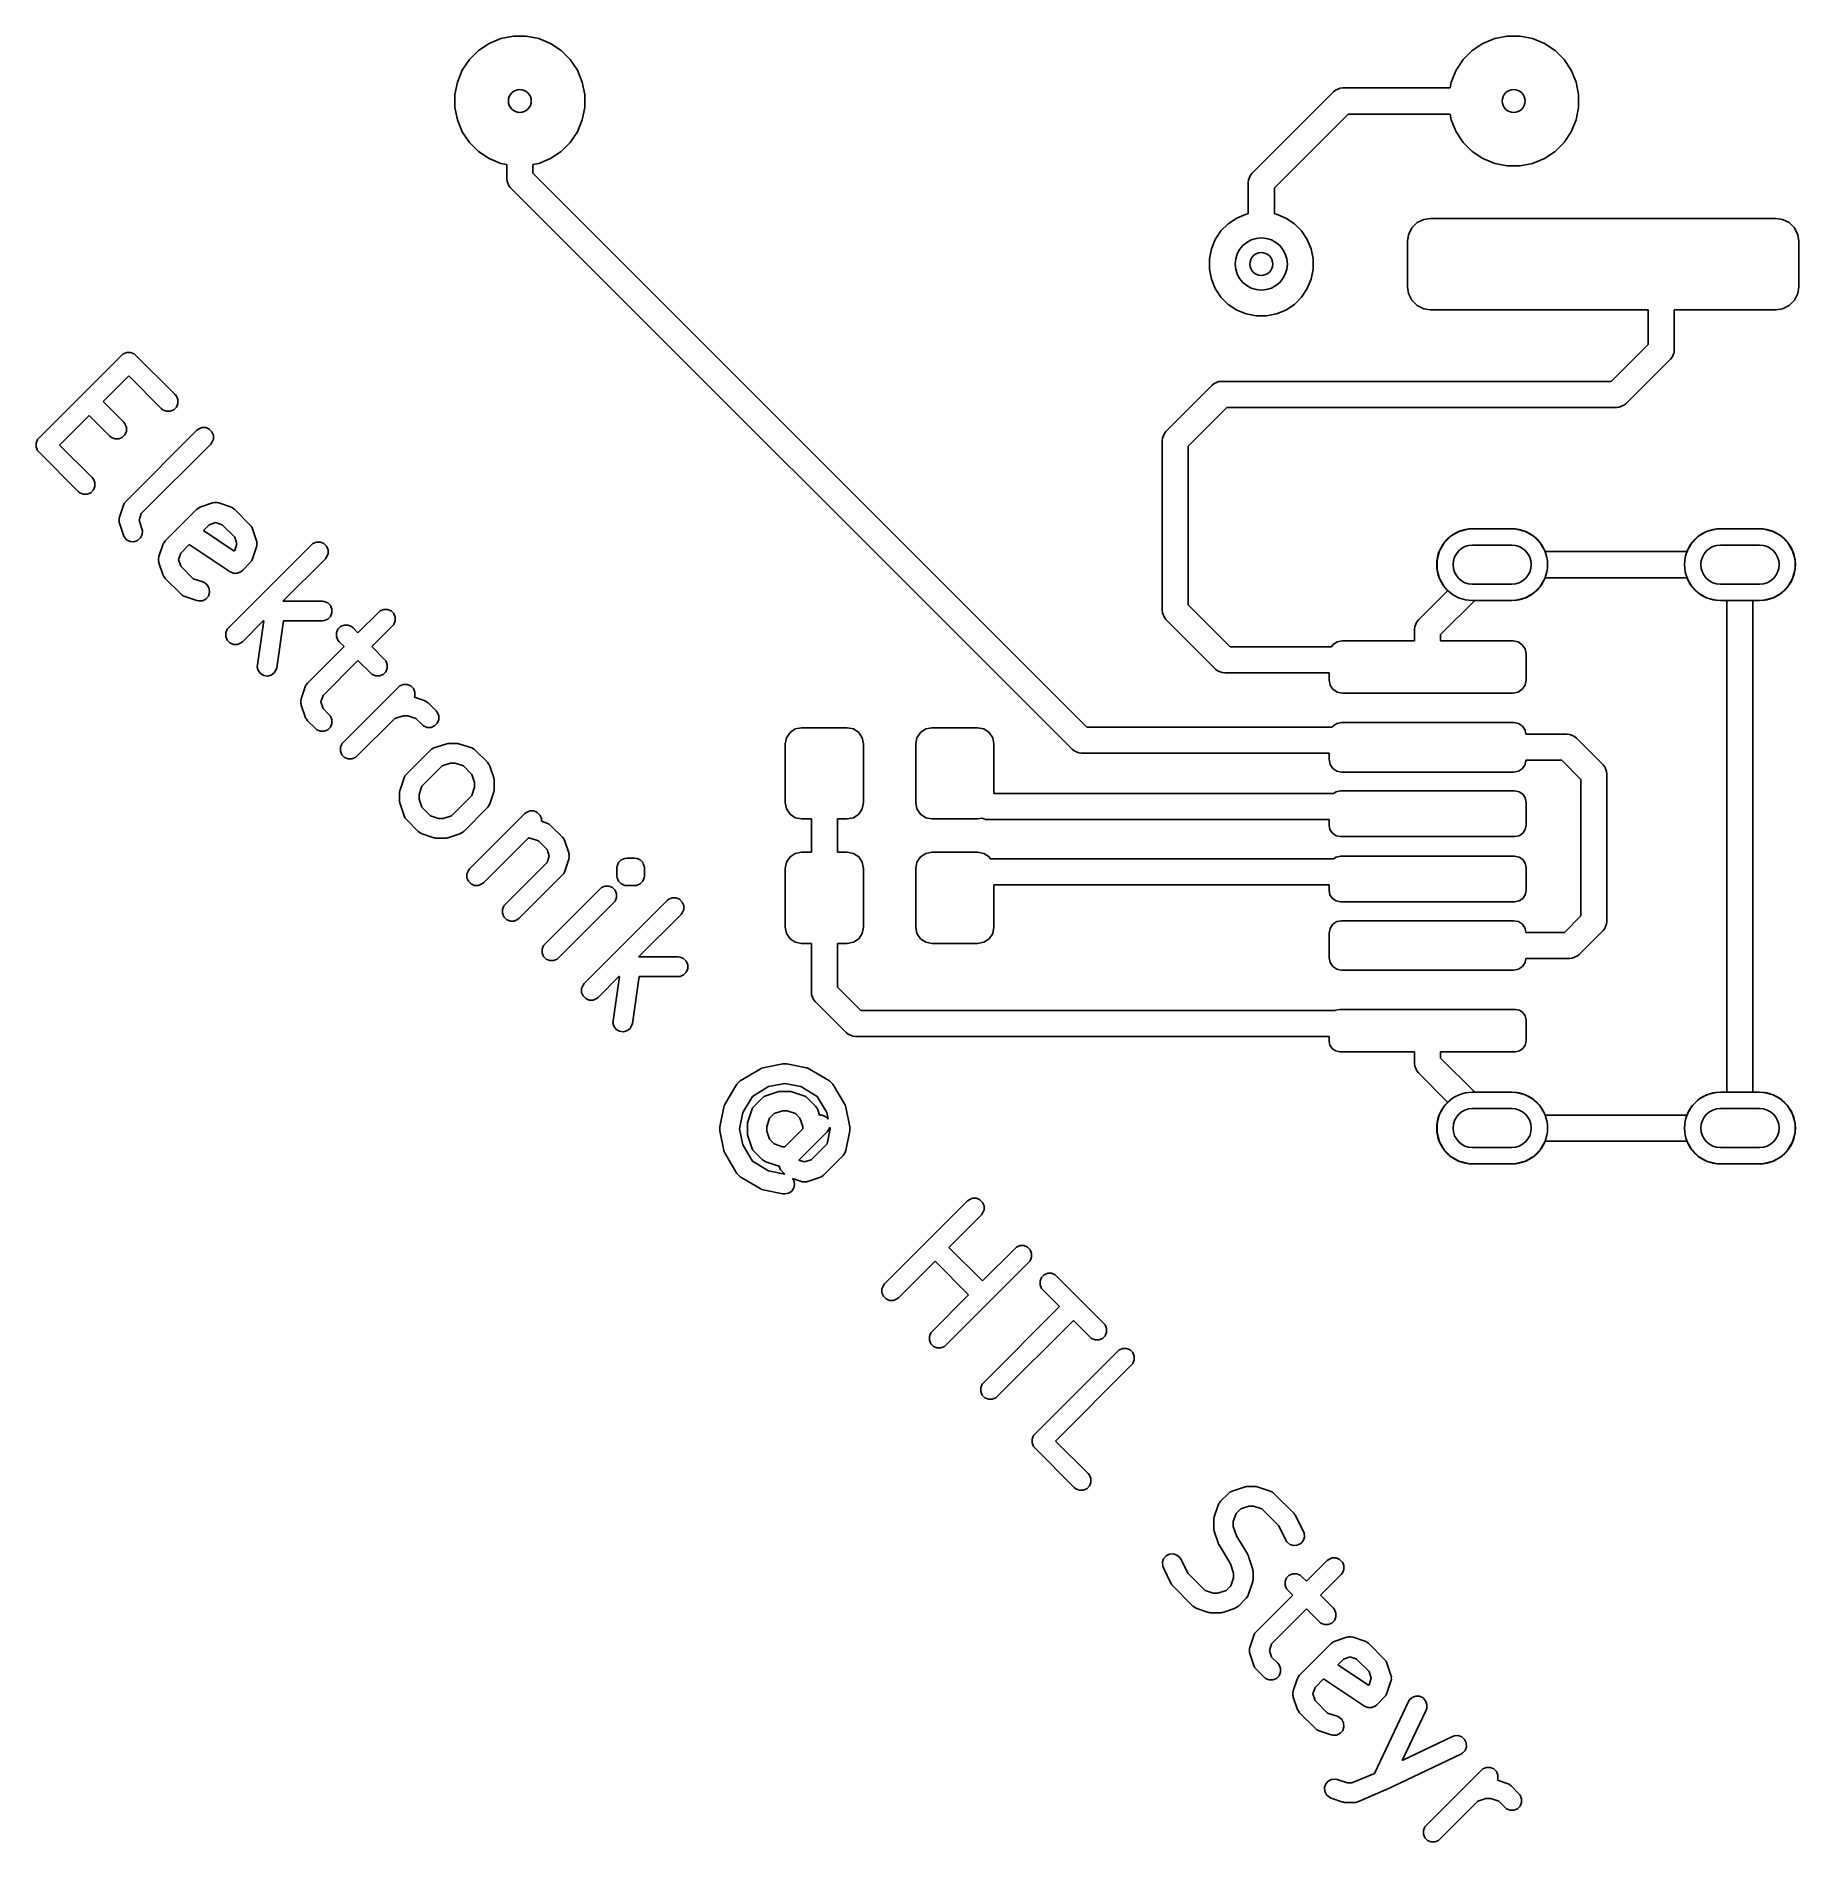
# Model space of a CAD drawing. Header units: millimetres. Extents: x 84.9 to 111.9, y -82.4 to -54.7.
import ezdxf

# ---------------------------------------------------------------- set-up
doc = ezdxf.new("R2010")
doc.units = ezdxf.units.MM
doc.layers.add('F.Cu', color=13, linetype='CONTINUOUS', true_color=0xc83434)

msp = doc.modelspace()

# ---------------------------------------------------------------- linework, layer by layer
at = {"layer": 'F.Cu', "linetype": 'CONTINUOUS'}
for p, q in [((91.670341, -54.924005), (91.833337, -54.815094)), ((91.833337, -54.815094), (92.014449, -54.740075)), ((92.014449, -54.740075), (92.206717, -54.70183)), ((92.206717, -54.70183), (92.402751, -54.70183)), ((92.402751, -54.70183), (92.595019, -54.740075)), ((92.595019, -54.740075), (92.776131, -54.815094)), ((92.776131, -54.815094), (92.939127, -54.924005)), ((106.910341, -54.924005), (107.073337, -54.815094)), ((107.073337, -54.815094), (107.254449, -54.740075)), ((107.254449, -54.740075), (107.446717, -54.70183)), ((107.446717, -54.70183), (107.642751, -54.70183)), ((107.642751, -54.70183), (107.835019, -54.740075)), ((107.835019, -54.740075), (108.016131, -54.815094)), ((108.016131, -54.815094), (108.179127, -54.924005)), ((91.422813, -55.225618), (91.531724, -55.062622)), ((91.531724, -55.062622), (91.670341, -54.924005)), ((92.939127, -54.924005), (93.077744, -55.062622)), ((93.077744, -55.062622), (93.186655, -55.225618)), ((106.662813, -55.225618), (106.771724, -55.062622)), ((106.771724, -55.062622), (106.910341, -54.924005)), ((108.179127, -54.924005), (108.317744, -55.062622)), ((108.317744, -55.062622), (108.426655, -55.225618)), ((91.347794, -55.40673), (91.422813, -55.225618)), ((93.186655, -55.225618), (93.261674, -55.40673)), ((106.587794, -55.40673), (106.662813, -55.225618)), ((108.426655, -55.225618), (108.501674, -55.40673)), ((91.309549, -55.598998), (91.347794, -55.40673)), ((91.309549, -55.795032), (91.309549, -55.598998)), ((93.261674, -55.40673), (93.299919, -55.598998)), ((93.299919, -55.598998), (93.299919, -55.795032)), ((103.533313, -56.805594), (104.783313, -55.555594)), ((104.783313, -55.555594), (104.81362, -55.530721)), ((104.81362, -55.530721), (104.885716, -55.500858)), ((104.885716, -55.500858), (104.924734, -55.497015)), ((104.924734, -55.497015), (106.569835, -55.497015)), ((106.569835, -55.497015), (106.587794, -55.40673)), ((108.501674, -55.40673), (108.539919, -55.598998)), ((108.539919, -55.598998), (108.539919, -55.795032)), ((91.347794, -55.9873), (91.309549, -55.795032)), ((93.299919, -55.795032), (93.261674, -55.9873)), ((105.007576, -55.897015), (103.874734, -57.029857)), ((106.569835, -55.897015), (105.007576, -55.897015)), ((106.587794, -55.9873), (106.569835, -55.897015)), ((108.539919, -55.795032), (108.501674, -55.9873)), ((91.422813, -56.168412), (91.347794, -55.9873)), ((91.531724, -56.331408), (91.422813, -56.168412)), ((93.186655, -56.168412), (93.077744, -56.331408)), ((93.261674, -55.9873), (93.186655, -56.168412)), ((106.662813, -56.168412), (106.587794, -55.9873)), ((106.771724, -56.331408), (106.662813, -56.168412)), ((108.426655, -56.168412), (108.317744, -56.331408)), ((108.501674, -55.9873), (108.426655, -56.168412)), ((91.670341, -56.470025), (91.531724, -56.331408)), ((91.833337, -56.578936), (91.670341, -56.470025)), ((92.939127, -56.470025), (92.776131, -56.578936)), ((93.077744, -56.331408), (92.939127, -56.470025)), ((106.910341, -56.470025), (106.771724, -56.331408)), ((107.073337, -56.578936), (106.910341, -56.470025)), ((108.179127, -56.470025), (108.016131, -56.578936)), ((108.317744, -56.331408), (108.179127, -56.470025)), ((92.014449, -56.653955), (91.833337, -56.578936)), ((92.104734, -56.671914), (92.014449, -56.653955)), ((92.104734, -56.887015), (92.104734, -56.671914)), ((92.595019, -56.653955), (92.504734, -56.671914)), ((92.504734, -56.671914), (92.504734, -56.804172)), ((92.776131, -56.578936), (92.595019, -56.653955)), ((107.254449, -56.653955), (107.073337, -56.578936)), ((107.446717, -56.6922), (107.254449, -56.653955)), ((107.642751, -56.6922), (107.446717, -56.6922)), ((107.835019, -56.653955), (107.642751, -56.6922)), ((108.016131, -56.578936), (107.835019, -56.653955)), ((92.108577, -56.926033), (92.104734, -56.887015)), ((92.13844, -56.998129), (92.108577, -56.926033)), ((92.163313, -57.028436), (92.13844, -56.998129)), ((100.773313, -65.638437), (92.163313, -57.028436)), ((92.504734, -56.804172), (100.997577, -65.297015)), ((103.474734, -56.947015), (103.478577, -56.907997)), ((103.474734, -57.425052), (103.474734, -56.947015)), ((103.478577, -56.907997), (103.50844, -56.835901)), ((103.50844, -56.835901), (103.533313, -56.805594)), ((103.874734, -57.029857), (103.874734, -57.425052)), ((103.056326, -57.6895), (103.167219, -57.578607)), ((103.167219, -57.578607), (103.297617, -57.491478)), ((103.297617, -57.491478), (103.442506, -57.431463)), ((103.442506, -57.431463), (103.474734, -57.425052)), ((103.874734, -57.425052), (103.906962, -57.431463)), ((103.906962, -57.431463), (104.051851, -57.491478)), ((104.051851, -57.491478), (104.182249, -57.578607)), ((104.182249, -57.578607), (104.293142, -57.6895)), ((105.983637, -57.643638), (106.065107, -57.562168)), ((106.065107, -57.562168), (106.168616, -57.511565)), ((106.168616, -57.511565), (106.268484, -57.497015)), ((106.268484, -57.497015), (111.568484, -57.497015)), ((111.568484, -57.497015), (111.668352, -57.511565)), ((111.668352, -57.511565), (111.771861, -57.562168)), ((111.771861, -57.562168), (111.853331, -57.643638)), ((102.909182, -57.964787), (102.969197, -57.819898)), ((102.969197, -57.819898), (103.056326, -57.6895)), ((104.293142, -57.6895), (104.380271, -57.819898)), ((104.380271, -57.819898), (104.440286, -57.964787)), ((105.918484, -57.847015), (105.933034, -57.747147)), ((105.918484, -58.547015), (105.918484, -57.847015)), ((105.933034, -57.747147), (105.983637, -57.643638)), ((111.853331, -57.643638), (111.903934, -57.747147)), ((111.903934, -57.747147), (111.918484, -57.847015)), ((111.918484, -57.847015), (111.918484, -58.547015)), ((102.878586, -58.118601), (102.909182, -57.964787)), ((102.878586, -58.275429), (102.878586, -58.118601)), ((104.440286, -57.964787), (104.470882, -58.118601)), ((104.470882, -58.118601), (104.470882, -58.275429)), ((102.909182, -58.429243), (102.878586, -58.275429)), ((102.969197, -58.574132), (102.909182, -58.429243)), ((104.440286, -58.429243), (104.380271, -58.574132)), ((104.470882, -58.275429), (104.440286, -58.429243)), ((103.056326, -58.70453), (102.969197, -58.574132)), ((103.167219, -58.815423), (103.056326, -58.70453)), ((104.293142, -58.70453), (104.182249, -58.815423)), ((104.380271, -58.574132), (104.293142, -58.70453)), ((105.933034, -58.646883), (105.918484, -58.547015)), ((105.983637, -58.750392), (105.933034, -58.646883)), ((111.903934, -58.646883), (111.853331, -58.750392)), ((111.918484, -58.547015), (111.903934, -58.646883)), ((103.297617, -58.902552), (103.167219, -58.815423)), ((103.442506, -58.962567), (103.297617, -58.902552)), ((103.59632, -58.993163), (103.442506, -58.962567)), ((103.906962, -58.962567), (103.753148, -58.993163)), ((104.051851, -58.902552), (103.906962, -58.962567)), ((104.182249, -58.815423), (104.051851, -58.902552)), ((106.065107, -58.831862), (105.983637, -58.750392)), ((106.168616, -58.882465), (106.065107, -58.831862)), ((106.268484, -58.897015), (106.168616, -58.882465)), ((109.608484, -58.897015), (106.268484, -58.897015)), ((109.608484, -59.430422), (109.608484, -58.897015)), ((111.568484, -58.897015), (110.008484, -58.897015)), ((110.008484, -58.897015), (110.008484, -59.513265)), ((111.668352, -58.882465), (111.568484, -58.897015)), ((111.771861, -58.831862), (111.668352, -58.882465)), ((111.853331, -58.750392), (111.771861, -58.831862)), ((103.753148, -58.993163), (103.59632, -58.993163)), ((109.041892, -59.997015), (109.608484, -59.430422)), ((110.008484, -59.513265), (110.004641, -59.552283)), ((84.92807, -60.866758), (86.200862, -59.593966)), ((86.200862, -59.593966), (86.223593, -59.575311)), ((86.223593, -59.575311), (86.277665, -59.552914)), ((86.277665, -59.552914), (86.336191, -59.552914)), ((86.336191, -59.552914), (86.390264, -59.575311)), ((86.390264, -59.575311), (86.390268, -59.575315)), ((86.390268, -59.575315), (86.412994, -59.593966)), ((86.412994, -59.593966), (87.019086, -60.200057)), ((109.949906, -59.654686), (109.266155, -60.338436)), ((109.974778, -59.624379), (109.949906, -59.654686)), ((110.004641, -59.552283), (109.974778, -59.624379)), ((86.306928, -59.912163), (85.912968, -60.306123)), ((86.806954, -60.412189), (86.306928, -59.912163)), ((102.213313, -60.765594), (102.923313, -60.055593)), ((102.923313, -60.055593), (102.95362, -60.030721)), ((102.95362, -60.030721), (103.025716, -60.000858)), ((103.025716, -60.000858), (103.064734, -59.997015)), ((103.064734, -59.997015), (109.041892, -59.997015)), ((85.912968, -60.306123), (86.231167, -60.624322)), ((87.019086, -60.200057), (87.037741, -60.222788)), ((87.037741, -60.222788), (87.060138, -60.27686)), ((87.060138, -60.335386), (87.037741, -60.389458)), ((87.060138, -60.27686), (87.060138, -60.335386)), ((109.235848, -60.363309), (109.163752, -60.393172)), ((109.266155, -60.338436), (109.235848, -60.363309)), ((85.700836, -60.518255), (85.246267, -60.972824)), ((86.019035, -60.836454), (85.700836, -60.518255)), ((86.231167, -60.624322), (86.249822, -60.647053)), ((86.829685, -60.430844), (86.806954, -60.412189)), ((86.883757, -60.453241), (86.829685, -60.430844)), ((86.942283, -60.453241), (86.883757, -60.453241)), ((86.996356, -60.430844), (86.942283, -60.453241)), ((87.037741, -60.389458), (86.996356, -60.430844)), ((103.147577, -60.397015), (102.554734, -60.989857)), ((109.124734, -60.397015), (103.147577, -60.397015)), ((109.163752, -60.393172), (109.124734, -60.397015)), ((84.887018, -60.943561), (84.909415, -60.889489)), ((84.909415, -60.889489), (84.92807, -60.866758)), ((86.041766, -60.855109), (86.019035, -60.836454)), ((86.095838, -60.877506), (86.041766, -60.855109)), ((86.154364, -60.877506), (86.095838, -60.877506)), ((86.208436, -60.855109), (86.154364, -60.877506)), ((86.249822, -60.813724), (86.208436, -60.855109)), ((86.249822, -60.647053), (86.272219, -60.701126)), ((86.272219, -60.759651), (86.249822, -60.813724)), ((86.261471, -61.836504), (87.352436, -60.74554)), ((86.272219, -60.701126), (86.272219, -60.759651)), ((87.352436, -60.74554), (87.375167, -60.726885)), ((87.375167, -60.726885), (87.429239, -60.704488)), ((87.429239, -60.704488), (87.487765, -60.704488)), ((87.487765, -60.704488), (87.541838, -60.726885)), ((87.541838, -60.726885), (87.583223, -60.768271)), ((87.583223, -60.768271), (87.60562, -60.822343)), ((87.60562, -60.880869), (87.583223, -60.934941)), ((87.60562, -60.822343), (87.60562, -60.880869)), ((102.154734, -60.907015), (102.158577, -60.867997)), ((102.154734, -63.507015), (102.154734, -60.907015)), ((102.158577, -60.867997), (102.18844, -60.795901)), ((102.18844, -60.795901), (102.213313, -60.765594)), ((84.887018, -61.002087), (84.887018, -60.943561)), ((84.909415, -61.056159), (84.887018, -61.002087)), ((84.92807, -61.07889), (84.909415, -61.056159)), ((85.534161, -61.684982), (84.92807, -61.07889)), ((85.246267, -60.972824), (85.746293, -61.47285)), ((87.564568, -60.957672), (86.498641, -62.023597)), ((87.583223, -60.934941), (87.564568, -60.957672)), ((102.554734, -60.989857), (102.554734, -63.424172)), ((85.746293, -61.47285), (85.764948, -61.495581)), ((85.556892, -61.703637), (85.534161, -61.684982)), ((85.610964, -61.726034), (85.556892, -61.703637)), ((85.66949, -61.726034), (85.610964, -61.726034)), ((85.723562, -61.703637), (85.66949, -61.726034)), ((85.764948, -61.662252), (85.723562, -61.703637)), ((85.764948, -61.495581), (85.787345, -61.549653)), ((85.787345, -61.608179), (85.764948, -61.662252)), ((85.787345, -61.549653), (85.787345, -61.608179)), ((86.164625, -62.076964), (86.225234, -61.895136)), ((86.225234, -61.895136), (86.237222, -61.868286)), ((86.237222, -61.868286), (86.240753, -61.864214)), ((86.240753, -61.864214), (86.242816, -61.859235)), ((86.242816, -61.859235), (86.261471, -61.836504)), ((86.498641, -62.023597), (86.465041, -62.124398)), ((86.867562, -62.442596), (87.352436, -61.957722)), ((87.352436, -61.957722), (87.375166, -61.939067)), ((87.375166, -61.939067), (87.380147, -61.937003)), ((87.380147, -61.937003), (87.384217, -61.933474)), ((87.384217, -61.933474), (87.411068, -61.921486)), ((87.411068, -61.921486), (87.592894, -61.860877)), ((87.592894, -61.860877), (87.59853, -61.859595)), ((87.59853, -61.859595), (87.600709, -61.858506)), ((87.600709, -61.858506), (87.604509, -61.858235)), ((87.604509, -61.858235), (87.621568, -61.854357)), ((87.621568, -61.854357), (87.640323, -61.855689)), ((87.640323, -61.855689), (87.659089, -61.854356)), ((87.659089, -61.854356), (87.676154, -61.858236)), ((87.676154, -61.858236), (87.679948, -61.858506)), ((87.679948, -61.858506), (87.682123, -61.859593)), ((87.682123, -61.859593), (87.687763, -61.860876)), ((87.687763, -61.860876), (87.869591, -61.921485)), ((87.869591, -61.921485), (87.896441, -61.933473)), ((87.896441, -61.933473), (87.900512, -61.937003)), ((87.900512, -61.937003), (87.905493, -61.939067)), ((87.905493, -61.939067), (87.928223, -61.957722)), ((87.928223, -61.957722), (88.170659, -62.200159)), ((86.158105, -62.105638), (86.161985, -62.088573)), ((86.159438, -62.124403), (86.158105, -62.105638)), ((86.158106, -62.143159), (86.159438, -62.124403)), ((86.161984, -62.160216), (86.158106, -62.143159)), ((86.162255, -62.164018), (86.161984, -62.160216)), ((86.161985, -62.088573), (86.162255, -62.084778)), ((86.162255, -62.084778), (86.163343, -62.082602)), ((86.163344, -62.166197), (86.162255, -62.164018)), ((86.163343, -62.082602), (86.164625, -62.076964)), ((86.164626, -62.171832), (86.163344, -62.166197)), ((86.225234, -62.353659), (86.164626, -62.171832)), ((86.465041, -62.124398), (86.509839, -62.25879)), ((86.509839, -62.25879), (86.516359, -62.287464)), ((86.516359, -62.287464), (86.51221, -62.345844)), ((87.539529, -62.194892), (87.45151, -62.282911)), ((87.45151, -62.282911), (87.924262, -62.598078)), ((87.640329, -62.161293), (87.539529, -62.194892)), ((87.741129, -62.194892), (87.640329, -62.161293)), ((87.933487, -62.387251), (87.741129, -62.194892)), ((88.170659, -62.200159), (88.189314, -62.22289)), ((88.189314, -62.22289), (88.191376, -62.227869)), ((88.191376, -62.227869), (88.194907, -62.23194)), ((88.194907, -62.23194), (88.206896, -62.258791)), ((88.206896, -62.258791), (88.267504, -62.440619)), ((106.579915, -62.370671), (106.704258, -62.298881)), ((106.704258, -62.298881), (106.842945, -62.26172)), ((106.842945, -62.26172), (106.914734, -62.257015)), ((106.914734, -62.257015), (107.514734, -62.257015)), ((107.514734, -62.257015), (106.914734, -62.257015)), ((107.514734, -62.257015), (107.586523, -62.26172)), ((107.586523, -62.26172), (107.72521, -62.298881)), ((107.72521, -62.298881), (107.849553, -62.370671)), ((110.379915, -62.370671), (110.504258, -62.298881)), ((110.504258, -62.298881), (110.642945, -62.26172)), ((110.642945, -62.26172), (110.714734, -62.257015)), ((110.714734, -62.257015), (111.314734, -62.257015)), ((111.314734, -62.257015), (110.714734, -62.257015)), ((111.314734, -62.257015), (111.386523, -62.26172)), ((111.386523, -62.26172), (111.52521, -62.298881)), ((111.52521, -62.298881), (111.649553, -62.370671)), ((86.237223, -62.38051), (86.225234, -62.353659)), ((86.27557, -62.424724), (86.237223, -62.38051)), ((86.327917, -62.450897), (86.27557, -62.424724)), ((86.386297, -62.455047), (86.327917, -62.450897)), ((86.441822, -62.436539), (86.386297, -62.455047)), ((86.486036, -62.398191), (86.441822, -62.436539)), ((86.51221, -62.345844), (86.486036, -62.398191)), ((86.770717, -62.683055), (86.831325, -62.501228)), ((86.831325, -62.501228), (86.843314, -62.474377)), ((86.843314, -62.474377), (86.846844, -62.470306)), ((86.846844, -62.470306), (86.848907, -62.465327)), ((86.848907, -62.465327), (86.867562, -62.442596)), ((87.235177, -62.499244), (87.104732, -62.629689)), ((87.86017, -62.915906), (87.235177, -62.499244)), ((87.837309, -63.775997), (89.110101, -62.503205)), ((87.967087, -62.488053), (87.933487, -62.387251)), ((87.933488, -62.588852), (87.967087, -62.488053)), ((88.267504, -62.535488), (88.206895, -62.717314)), ((88.267504, -62.440619), (88.268785, -62.446255)), ((88.268785, -62.529849), (88.267504, -62.535488)), ((88.268785, -62.446255), (88.269875, -62.448434)), ((88.269875, -62.527672), (88.268785, -62.529849)), ((88.269875, -62.448434), (88.270145, -62.452233)), ((88.270144, -62.523873), (88.269875, -62.527672)), ((88.274024, -62.506814), (88.270144, -62.523873)), ((88.270145, -62.452233), (88.274024, -62.469292)), ((88.274024, -62.469292), (88.27269, -62.488053)), ((88.27269, -62.488053), (88.274024, -62.506814)), ((89.110101, -62.503205), (89.132832, -62.48455)), ((89.132832, -62.48455), (89.186904, -62.462153)), ((89.186904, -62.462153), (89.24543, -62.462153)), ((89.24543, -62.462153), (89.299503, -62.48455)), ((89.299503, -62.48455), (89.340888, -62.525935)), ((89.340888, -62.525935), (89.363285, -62.580008)), ((89.363285, -62.580008), (89.363285, -62.638534)), ((106.4066, -62.596539), (106.47839, -62.472196)), ((106.47839, -62.472196), (106.579915, -62.370671)), ((107.514734, -62.507015), (106.914734, -62.507015)), ((107.849553, -62.370671), (107.951078, -62.472196)), ((107.951078, -62.472196), (108.022868, -62.596539)), ((110.2066, -62.596539), (110.27839, -62.472196)), ((110.27839, -62.472196), (110.379915, -62.370671)), ((111.314734, -62.507015), (110.714734, -62.507015)), ((111.649553, -62.370671), (111.751078, -62.472196)), ((111.751078, -62.472196), (111.822868, -62.596539)), ((86.764196, -62.749249), (86.765529, -62.730483)), ((86.768076, -62.766313), (86.764196, -62.749249)), ((86.764197, -62.711728), (86.768075, -62.69467)), ((86.765529, -62.730483), (86.764197, -62.711728)), ((86.768075, -62.69467), (86.768346, -62.690869)), ((86.768346, -62.770109), (86.768076, -62.766313)), ((86.768346, -62.690869), (86.769435, -62.688689)), ((86.769434, -62.772284), (86.768346, -62.770109)), ((86.770716, -62.777923), (86.769434, -62.772284)), ((86.769435, -62.688689), (86.770717, -62.683055)), ((86.831325, -62.959751), (86.770716, -62.777923)), ((87.104732, -62.629689), (87.071132, -62.730488)), ((87.071132, -62.730488), (87.104732, -62.831289)), ((87.104732, -62.831289), (87.297092, -63.023648)), ((87.924262, -62.598078), (87.933488, -62.588852)), ((88.170659, -62.775946), (88.049554, -62.897051)), ((88.189314, -62.753215), (88.170659, -62.775946)), ((88.191376, -62.748235), (88.189314, -62.753215)), ((88.194907, -62.744165), (88.191376, -62.748235)), ((88.206895, -62.717314), (88.194907, -62.744165)), ((89.322233, -62.715337), (88.669162, -63.368408)), ((89.340888, -62.692606), (89.322233, -62.715337)), ((89.363285, -62.638534), (89.340888, -62.692606)), ((106.369439, -62.735226), (106.4066, -62.596539)), ((106.369439, -62.878804), (106.369439, -62.735226)), ((108.022868, -62.596539), (108.025675, -62.607015)), ((108.025675, -62.607015), (110.203793, -62.607015)), ((110.203793, -62.607015), (110.2066, -62.596539)), ((111.822868, -62.596539), (111.860029, -62.735226)), ((111.860029, -62.735226), (111.860029, -62.878804)), ((86.843313, -62.986601), (86.831325, -62.959751)), ((86.846843, -62.990672), (86.843313, -62.986601)), ((86.848907, -62.995653), (86.846843, -62.990672)), ((86.867562, -63.018383), (86.848907, -62.995653)), ((87.109999, -63.260819), (86.867562, -63.018383)), ((87.297092, -63.023648), (87.445326, -63.073059)), ((87.445326, -63.073059), (87.472177, -63.085048)), ((87.472177, -63.085048), (87.516391, -63.123395)), ((87.516391, -63.123395), (87.542564, -63.175742)), ((87.886118, -62.929741), (87.86017, -62.915906)), ((87.900537, -62.932593), (87.886118, -62.929741)), ((87.914112, -62.938216), (87.900537, -62.932593)), ((87.928963, -62.938216), (87.914112, -62.938216)), ((87.943533, -62.941098), (87.928963, -62.938216)), ((87.957943, -62.938216), (87.943533, -62.941098)), ((87.972638, -62.938216), (87.957943, -62.938216)), ((87.986359, -62.932532), (87.972638, -62.938216)), ((88.000922, -62.92962), (87.986359, -62.932532)), ((88.013132, -62.921442), (88.000922, -62.92962)), ((88.02671, -62.915819), (88.013132, -62.921442)), ((88.049441, -62.897164), (88.02671, -62.915819)), ((88.049548, -62.897056), (88.049441, -62.897164)), ((88.049552, -62.897054), (88.049548, -62.897056)), ((88.049554, -62.897051), (88.049552, -62.897054)), ((106.4066, -63.017491), (106.369439, -62.878804)), ((106.47839, -63.141834), (106.4066, -63.017491)), ((106.914734, -63.107015), (107.514734, -63.107015)), ((108.022868, -63.017491), (107.951078, -63.141834)), ((108.025675, -63.007015), (108.022868, -63.017491)), ((110.203793, -63.007015), (108.025675, -63.007015)), ((110.2066, -63.017491), (110.203793, -63.007015)), ((110.27839, -63.141834), (110.2066, -63.017491)), ((110.714734, -63.107015), (111.314734, -63.107015)), ((111.822868, -63.017491), (111.751078, -63.141834)), ((111.860029, -62.878804), (111.822868, -63.017491)), ((87.13273, -63.279474), (87.109999, -63.260819)), ((87.137709, -63.281536), (87.13273, -63.279474)), ((87.14178, -63.285067), (87.137709, -63.281536)), ((87.168631, -63.297055), (87.14178, -63.285067)), ((87.350457, -63.357664), (87.168631, -63.297055)), ((87.379131, -63.364184), (87.350457, -63.357664)), ((87.437511, -63.360035), (87.379131, -63.364184)), ((87.489858, -63.333861), (87.437511, -63.360035)), ((87.528206, -63.289647), (87.489858, -63.333861)), ((87.546714, -63.234122), (87.528206, -63.289647)), ((87.542564, -63.175742), (87.546714, -63.234122)), ((88.669162, -63.368408), (89.276776, -63.368408)), ((89.276776, -63.368408), (89.30604, -63.37129)), ((89.30604, -63.37129), (89.360112, -63.393688)), ((89.360112, -63.393688), (89.401496, -63.435072)), ((106.083313, -63.655594), (106.537731, -63.201175)), ((106.947577, -63.357015), (106.424734, -63.879857)), ((106.537731, -63.201175), (106.47839, -63.141834)), ((106.914734, -63.357015), (107.514734, -63.357015)), ((107.514734, -63.357015), (106.947577, -63.357015)), ((107.586523, -63.35231), (107.514734, -63.357015)), ((107.72521, -63.315149), (107.586523, -63.35231)), ((107.849553, -63.243359), (107.72521, -63.315149)), ((107.951078, -63.141834), (107.849553, -63.243359)), ((110.379915, -63.243359), (110.27839, -63.141834)), ((110.504258, -63.315149), (110.379915, -63.243359)), ((110.642945, -63.35231), (110.504258, -63.315149)), ((110.714734, -63.357015), (110.642945, -63.35231)), ((110.814734, -63.357015), (110.714734, -63.357015)), ((110.714734, -63.357015), (111.314734, -63.357015)), ((110.814734, -70.897015), (110.814734, -63.357015)), ((111.314734, -63.357015), (111.214734, -63.357015)), ((111.214734, -63.357015), (111.214734, -70.897015)), ((111.386523, -63.35231), (111.314734, -63.357015)), ((111.52521, -63.315149), (111.386523, -63.35231)), ((111.649553, -63.243359), (111.52521, -63.315149)), ((111.751078, -63.141834), (111.649553, -63.243359)), ((88.369162, -63.668408), (88.049441, -63.988129)), ((88.279756, -64.345723), (88.376515, -63.668408)), ((88.376515, -63.668408), (88.369162, -63.668408)), ((88.67956, -63.668408), (88.57674, -64.388149)), ((89.276776, -63.668408), (88.67956, -63.668408)), ((89.30604, -63.665526), (89.276776, -63.668408)), ((89.360112, -63.643128), (89.30604, -63.665526)), ((89.401496, -63.601744), (89.360112, -63.643128)), ((89.401496, -63.435072), (89.423894, -63.489144)), ((89.423894, -63.547672), (89.401496, -63.601744)), ((89.423894, -63.489144), (89.423894, -63.547672)), ((89.822258, -63.851758), (90.140457, -63.53356)), ((90.140457, -63.53356), (90.163187, -63.514905)), ((90.163187, -63.514905), (90.21726, -63.492509)), ((90.21726, -63.492509), (90.275786, -63.492509)), ((90.275786, -63.492509), (90.329858, -63.514905)), ((90.329858, -63.514905), (90.371244, -63.556291)), ((90.371244, -63.556291), (90.39364, -63.610363)), ((90.39364, -63.668889), (90.371244, -63.722962)), ((90.39364, -63.610363), (90.39364, -63.668889)), ((102.158577, -63.546033), (102.154734, -63.507015)), ((102.18844, -63.618129), (102.158577, -63.546033)), ((102.213313, -63.648436), (102.18844, -63.618129)), ((102.973312, -64.408436), (102.213313, -63.648436)), ((102.554734, -63.424172), (103.197577, -64.067015)), ((106.028577, -63.757997), (106.05844, -63.685901)), ((106.05844, -63.685901), (106.083313, -63.655594)), ((87.796257, -63.8528), (87.818654, -63.798728)), ((87.796257, -63.911326), (87.796257, -63.8528)), ((87.818654, -63.965398), (87.796257, -63.911326)), ((87.818654, -63.798728), (87.837309, -63.775997)), ((87.86004, -64.006784), (87.818654, -63.965398)), ((89.493313, -63.8528), (89.51571, -63.798728)), ((89.493313, -63.911326), (89.493313, -63.8528)), ((89.51571, -63.965398), (89.493313, -63.911326)), ((89.51571, -63.798728), (89.557096, -63.757342)), ((89.534365, -63.988129), (89.51571, -63.965398)), ((89.557096, -63.757342), (89.611168, -63.734945)), ((89.611168, -63.734945), (89.669694, -63.734945)), ((89.669694, -63.734945), (89.723766, -63.757342)), ((89.723766, -63.757342), (89.746497, -63.775997)), ((89.746497, -63.775997), (89.822258, -63.851758)), ((90.352589, -63.745692), (90.03439, -64.06389)), ((90.371244, -63.722962), (90.352589, -63.745692)), ((106.024734, -63.797015), (106.028577, -63.757997)), ((106.024734, -63.977015), (106.024734, -63.797015)), ((106.424734, -63.879857), (106.424734, -63.977015)), ((87.914112, -64.029181), (87.86004, -64.006784)), ((87.972638, -64.029181), (87.914112, -64.029181)), ((88.02671, -64.006784), (87.972638, -64.029181)), ((88.049441, -63.988129), (88.02671, -64.006784)), ((89.049492, -64.624525), (89.610126, -64.06389)), ((89.610126, -64.06389), (89.534365, -63.988129)), ((90.03439, -64.06389), (90.23137, -64.26087)), ((103.197577, -64.067015), (104.752318, -64.067015)), ((104.752318, -64.067015), (104.773313, -64.035594)), ((104.773313, -64.035594), (104.838197, -63.992239)), ((104.838197, -63.992239), (104.914734, -63.977015)), ((104.914734, -63.977015), (106.024734, -63.977015)), ((106.424734, -63.977015), (107.534734, -63.977015)), ((107.534734, -63.977015), (107.611271, -63.992239)), ((107.611271, -63.992239), (107.676155, -64.035594)), ((107.676155, -64.035594), (107.71951, -64.100478)), ((107.71951, -64.100478), (107.734734, -64.177015)), ((107.734734, -64.177015), (107.734734, -64.577015)), ((88.27847, -64.3751), (88.279756, -64.345723)), ((88.292996, -64.431796), (88.27847, -64.3751)), ((88.328112, -64.478617), (88.292996, -64.431796)), ((88.378473, -64.508437), (88.328112, -64.478617)), ((88.436412, -64.516714), (88.378473, -64.508437)), ((88.493108, -64.502188), (88.436412, -64.516714)), ((88.539929, -64.467072), (88.493108, -64.502188)), ((88.569749, -64.416711), (88.539929, -64.467072)), ((88.57674, -64.388149), (88.569749, -64.416711)), ((89.822258, -64.276022), (89.286662, -64.811618)), ((90.019238, -64.473002), (89.822258, -64.276022)), ((90.041969, -64.491657), (90.019238, -64.473002)), ((90.096041, -64.514054), (90.041969, -64.491657)), ((90.154567, -64.514054), (90.096041, -64.514054)), ((90.208639, -64.491657), (90.154567, -64.514054)), ((90.250025, -64.450271), (90.208639, -64.491657)), ((90.23137, -64.26087), (90.250025, -64.283601)), ((90.250025, -64.283601), (90.272422, -64.337673)), ((90.272422, -64.396199), (90.250025, -64.450271)), ((90.272422, -64.337673), (90.272422, -64.396199)), ((103.00362, -64.433309), (102.973312, -64.408436)), ((103.075716, -64.463172), (103.00362, -64.433309)), ((103.114734, -64.467015), (103.075716, -64.463172)), ((104.714734, -64.467015), (103.114734, -64.467015)), ((104.714734, -64.577015), (104.714734, -64.467015)), ((88.952646, -64.864985), (89.013255, -64.683157)), ((89.013255, -64.683157), (89.025243, -64.656307)), ((89.025243, -64.656307), (89.028774, -64.652235)), ((89.028774, -64.652235), (89.030837, -64.647256)), ((89.030837, -64.647256), (89.049492, -64.624525)), ((89.594974, -65.533662), (90.443502, -64.685134)), ((90.443502, -64.685134), (90.466233, -64.666479)), ((90.466233, -64.666479), (90.520305, -64.644082)), ((90.520305, -64.644082), (90.578831, -64.644082)), ((90.578831, -64.644082), (90.632904, -64.666479)), ((90.632904, -64.666479), (90.674289, -64.707864)), ((90.674289, -64.707864), (90.696686, -64.761937)), ((90.696686, -64.761937), (90.696686, -64.820463)), ((104.729958, -64.653552), (104.714734, -64.577015)), ((104.773313, -64.718436), (104.729958, -64.653552)), ((104.838197, -64.761791), (104.773313, -64.718436)), ((104.914734, -64.777015), (104.838197, -64.761791)), ((107.534734, -64.777015), (104.914734, -64.777015)), ((107.611271, -64.761791), (107.534734, -64.777015)), ((107.676155, -64.718436), (107.611271, -64.761791)), ((107.71951, -64.653552), (107.676155, -64.718436)), ((107.734734, -64.577015), (107.71951, -64.653552)), ((88.946126, -64.893659), (88.950006, -64.876594)), ((88.947459, -64.912424), (88.946126, -64.893659)), ((88.946127, -64.93118), (88.947459, -64.912424)), ((88.950005, -64.948237), (88.946127, -64.93118)), ((88.950276, -64.952039), (88.950005, -64.948237)), ((88.950006, -64.876594), (88.950276, -64.872799)), ((88.950276, -64.872799), (88.951364, -64.870623)), ((88.951365, -64.954218), (88.950276, -64.952039)), ((88.951364, -64.870623), (88.952646, -64.864985)), ((88.952647, -64.959853), (88.951365, -64.954218)), ((89.013255, -65.14168), (88.952647, -64.959853)), ((89.286662, -64.811618), (89.253062, -64.912419)), ((89.253062, -64.912419), (89.286662, -65.013218)), ((89.286662, -65.013218), (89.382842, -65.109398)), ((90.696686, -64.820463), (90.68821, -64.840924)), ((90.68821, -64.840924), (90.83944, -64.891335)), ((90.83944, -64.891335), (90.866291, -64.903323)), ((90.866291, -64.903323), (90.870362, -64.906854)), ((90.870362, -64.906854), (90.87534, -64.908916)), ((90.87534, -64.908916), (90.898071, -64.927571)), ((90.898071, -64.927571), (91.019289, -65.048789)), ((91.019289, -65.048789), (91.037944, -65.07152)), ((91.037944, -65.07152), (91.060341, -65.125592)), ((89.025244, -65.168531), (89.013255, -65.14168)), ((89.028774, -65.172601), (89.025244, -65.168531)), ((89.030837, -65.177581), (89.028774, -65.172601)), ((89.049492, -65.200312), (89.030837, -65.177581)), ((89.17071, -65.32153), (89.049492, -65.200312)), ((89.193441, -65.340185), (89.17071, -65.32153)), ((89.247513, -65.362582), (89.193441, -65.340185)), ((89.360111, -65.340185), (89.306039, -65.362582)), ((89.401497, -65.298799), (89.360111, -65.340185)), ((89.382842, -65.109398), (89.401497, -65.132129)), ((89.401497, -65.132129), (89.423894, -65.186201)), ((89.423894, -65.244727), (89.401497, -65.298799)), ((89.423894, -65.186201), (89.423894, -65.244727)), ((90.388158, -65.164741), (89.807106, -65.745794)), ((90.5133, -65.123027), (90.388158, -65.164741)), ((90.585836, -65.123027), (90.5133, -65.123027)), ((90.710976, -65.16474), (90.585836, -65.123027)), ((90.807157, -65.260921), (90.710976, -65.16474)), ((90.829888, -65.279576), (90.807157, -65.260921)), ((90.88396, -65.301973), (90.829888, -65.279576)), ((90.942486, -65.301973), (90.88396, -65.301973)), ((90.996558, -65.279576), (90.942486, -65.301973)), ((91.037944, -65.23819), (90.996558, -65.279576)), ((91.060341, -65.184118), (91.037944, -65.23819)), ((91.060341, -65.125592), (91.060341, -65.184118)), ((96.447957, -65.380238), (96.529063, -65.326045)), ((96.529063, -65.326045), (96.624734, -65.307015)), ((96.624734, -65.307015), (97.324734, -65.307015)), ((97.324734, -65.307015), (97.420405, -65.326045)), ((97.420405, -65.326045), (97.501511, -65.380238)), ((98.447957, -65.380238), (98.529063, -65.326045)), ((98.529063, -65.326045), (98.624734, -65.307015)), ((98.624734, -65.307015), (99.324734, -65.307015)), ((99.324734, -65.307015), (99.420405, -65.326045)), ((99.420405, -65.326045), (99.501511, -65.380238)), ((100.997577, -65.297015), (104.760796, -65.297015)), ((104.760796, -65.297015), (104.770384, -65.282665)), ((104.770384, -65.282665), (104.832024, -65.241478)), ((104.832024, -65.241478), (104.904734, -65.227015)), ((104.904734, -65.227015), (107.544734, -65.227015)), ((107.544734, -65.227015), (107.617444, -65.241478)), ((107.617444, -65.241478), (107.679084, -65.282665)), ((107.679084, -65.282665), (107.720271, -65.344305)), ((107.720271, -65.344305), (107.732745, -65.407015)), ((89.306039, -65.362582), (89.247513, -65.362582)), ((89.553922, -65.610465), (89.576319, -65.556393)), ((89.553922, -65.668991), (89.553922, -65.610465)), ((89.576319, -65.556393), (89.594974, -65.533662)), ((90.960157, -65.630633), (90.987008, -65.618645)), ((90.987008, -65.618645), (91.168834, -65.558036)), ((91.168834, -65.558036), (91.183343, -65.554736)), ((91.183343, -65.554736), (91.187005, -65.55322)), ((91.187005, -65.55322), (91.192313, -65.552697)), ((91.192313, -65.552697), (91.197508, -65.551516)), ((91.197508, -65.551516), (91.201457, -65.551796)), ((91.201457, -65.551796), (91.216269, -65.550338)), ((91.216269, -65.550338), (91.337487, -65.550338)), ((91.337487, -65.550338), (91.352292, -65.551796)), ((91.352292, -65.551796), (91.356247, -65.551515)), ((91.356247, -65.551515), (91.361448, -65.552697)), ((91.361448, -65.552697), (91.366751, -65.55322)), ((91.366751, -65.55322), (91.370408, -65.554735)), ((91.370408, -65.554735), (91.384921, -65.558035)), ((91.384921, -65.558035), (91.566749, -65.618644)), ((91.566749, -65.618644), (91.593599, -65.630632)), ((96.374734, -65.557015), (96.393764, -65.461344)), ((96.374734, -66.457015), (96.374734, -65.557015)), ((96.393764, -65.461344), (96.447957, -65.380238)), ((97.501511, -65.380238), (97.555704, -65.461344)), ((97.555704, -65.461344), (97.574734, -65.557015)), ((97.574734, -65.557015), (97.574734, -66.457015)), ((98.374734, -65.557015), (98.393764, -65.461344)), ((98.374734, -66.457015), (98.374734, -65.557015)), ((98.393764, -65.461344), (98.447957, -65.380238)), ((99.501511, -65.380238), (99.555704, -65.461344)), ((99.555704, -65.461344), (99.574734, -65.557015)), ((99.574734, -65.557015), (99.574734, -66.317015)), ((107.732745, -65.407015), (108.364734, -65.407015)), ((108.364734, -65.407015), (108.403752, -65.410858)), ((108.403752, -65.410858), (108.475848, -65.440721)), ((108.475848, -65.440721), (108.506155, -65.465594)), ((108.506155, -65.465594), (108.916156, -65.875594)), ((89.576319, -65.723063), (89.553922, -65.668991)), ((89.617705, -65.764449), (89.576319, -65.723063)), ((89.671777, -65.786846), (89.617705, -65.764449)), ((89.730303, -65.786846), (89.671777, -65.786846)), ((89.784375, -65.764449), (89.730303, -65.786846)), ((89.807106, -65.745794), (89.784375, -65.764449)), ((90.564721, -66.018536), (90.928376, -65.654881)), ((91.115469, -65.892051), (90.801891, -66.205629)), ((90.928376, -65.654881), (90.951107, -65.636226)), ((90.951107, -65.636226), (90.956086, -65.634163)), ((90.956086, -65.634163), (90.960157, -65.630633)), ((91.240612, -65.850338), (91.115469, -65.892051)), ((91.313145, -65.850338), (91.240612, -65.850338)), ((91.438287, -65.892051), (91.313145, -65.850338)), ((91.570036, -66.0238), (91.438287, -65.892051)), ((91.593599, -65.630632), (91.59767, -65.634163)), ((91.59767, -65.634163), (91.60265, -65.636226)), ((91.60265, -65.636226), (91.625381, -65.654881)), ((91.625381, -65.654881), (91.807208, -65.836708)), ((91.807208, -65.836708), (91.825863, -65.859438)), ((91.825863, -65.859438), (91.827926, -65.864419)), ((91.827926, -65.864419), (91.831456, -65.868489)), ((91.831456, -65.868489), (91.843445, -65.89534)), ((91.843445, -65.89534), (91.904053, -66.077168)), ((100.80362, -65.663309), (100.773313, -65.638437)), ((100.875716, -65.693172), (100.80362, -65.663309)), ((100.914734, -65.697015), (100.875716, -65.693172)), ((104.714734, -65.697015), (100.914734, -65.697015)), ((104.714734, -65.797015), (104.714734, -65.697015)), ((104.729197, -65.869725), (104.714734, -65.797015)), ((104.770384, -65.931365), (104.729197, -65.869725)), ((107.720271, -65.869725), (107.679084, -65.931365)), ((107.732745, -65.807015), (107.720271, -65.869725)), ((108.281892, -65.807015), (107.732745, -65.807015)), ((108.574734, -66.099857), (108.281892, -65.807015)), ((108.916156, -65.875594), (108.941028, -65.905901)), ((108.941028, -65.905901), (108.970891, -65.977997)), ((90.467875, -66.258994), (90.528485, -66.077167)), ((90.528485, -66.077167), (90.540473, -66.050316)), ((90.540473, -66.050316), (90.544004, -66.046244)), ((90.544004, -66.046244), (90.546066, -66.041267)), ((90.546066, -66.041267), (90.564721, -66.018536)), ((91.611751, -66.148944), (91.570036, -66.0238)), ((91.611751, -66.221477), (91.611751, -66.148944)), ((91.904053, -66.077168), (91.907351, -66.091675)), ((91.907351, -66.091675), (91.908869, -66.095338)), ((91.908869, -66.095338), (91.909391, -66.100646)), ((91.909391, -66.100646), (91.910573, -66.105841)), ((91.910573, -66.105841), (91.910292, -66.10979)), ((91.910292, -66.10979), (91.911751, -66.124602)), ((91.911751, -66.124602), (91.911751, -66.24582)), ((104.832024, -65.972552), (104.770384, -65.931365)), ((104.904734, -65.987015), (104.832024, -65.972552)), ((107.544734, -65.987015), (104.904734, -65.987015)), ((107.617444, -65.972552), (107.544734, -65.987015)), ((107.679084, -65.931365), (107.617444, -65.972552)), ((108.574734, -68.194173), (108.574734, -66.099857)), ((108.970891, -65.977997), (108.974734, -66.017015)), ((108.974734, -66.017015), (108.974734, -68.277015)), ((90.460177, -66.306429), (90.461635, -66.291617)), ((90.460177, -66.427647), (90.460177, -66.306429)), ((90.461635, -66.442458), (90.460177, -66.427647)), ((90.461355, -66.287668), (90.462536, -66.282473)), ((90.461635, -66.291617), (90.461355, -66.287668)), ((90.461355, -66.446408), (90.461635, -66.442458)), ((90.462536, -66.451602), (90.461355, -66.446408)), ((90.462536, -66.282473), (90.463059, -66.277165)), ((90.463059, -66.456911), (90.462536, -66.451602)), ((90.463059, -66.277165), (90.464575, -66.273503)), ((90.464575, -66.460572), (90.463059, -66.456911)), ((90.464575, -66.273503), (90.467875, -66.258994)), ((90.467875, -66.475082), (90.464575, -66.460572)), ((90.801891, -66.205629), (90.760177, -66.33077)), ((90.760177, -66.33077), (90.760177, -66.403305)), ((90.760177, -66.403305), (90.80189, -66.528446)), ((91.256459, -66.660197), (91.570037, -66.346619)), ((91.570037, -66.346619), (91.611751, -66.221477)), ((91.904053, -66.293255), (91.843444, -66.475081)), ((91.907352, -66.278745), (91.904053, -66.293255)), ((91.908869, -66.275084), (91.907352, -66.278745)), ((91.909391, -66.269775), (91.908869, -66.275084)), ((91.910573, -66.264581), (91.909391, -66.269775)), ((91.911751, -66.24582), (91.910292, -66.260631)), ((91.910292, -66.260631), (91.910573, -66.264581)), ((96.393764, -66.552686), (96.374734, -66.457015)), ((97.574734, -66.457015), (97.555704, -66.552686)), ((98.393764, -66.552686), (98.374734, -66.457015)), ((99.574734, -66.317015), (104.782836, -66.317015)), ((104.782836, -66.317015), (104.822764, -66.290336)), ((104.822764, -66.290336), (104.889734, -66.277015)), ((104.889734, -66.277015), (107.559734, -66.277015)), ((107.559734, -66.277015), (107.626704, -66.290336)), ((107.626704, -66.290336), (107.683478, -66.328271)), ((107.683478, -66.328271), (107.721413, -66.385045)), ((107.721413, -66.385045), (107.734734, -66.452015)), ((107.734734, -66.452015), (107.734734, -66.802015)), ((90.528485, -66.65691), (90.467875, -66.475082)), ((90.540473, -66.683761), (90.528485, -66.65691)), ((90.544004, -66.687832), (90.540473, -66.683761)), ((90.546066, -66.69281), (90.544004, -66.687832)), ((90.564721, -66.715541), (90.546066, -66.69281)), ((90.746548, -66.897368), (90.564721, -66.715541)), ((90.80189, -66.528446), (90.93364, -66.660196)), ((90.93364, -66.660196), (91.058785, -66.701911)), ((91.058785, -66.701911), (91.13132, -66.701911)), ((91.13132, -66.701911), (91.256459, -66.660197)), ((91.807208, -66.533713), (91.443553, -66.897368)), ((91.534467, -67.473155), (92.382995, -66.624627)), ((91.825863, -66.510982), (91.807208, -66.533713)), ((91.827925, -66.506002), (91.825863, -66.510982)), ((91.831456, -66.501932), (91.827925, -66.506002)), ((91.843444, -66.475081), (91.831456, -66.501932)), ((92.382995, -66.624627), (92.405726, -66.605972)), ((92.405726, -66.605972), (92.459798, -66.583575)), ((92.459798, -66.583575), (92.518324, -66.583575)), ((92.518324, -66.583575), (92.572397, -66.605972)), ((92.572397, -66.605972), (92.613782, -66.647357)), ((92.613782, -66.647357), (92.636179, -66.70143)), ((92.636179, -66.70143), (92.636179, -66.742836)), ((96.447957, -66.633792), (96.393764, -66.552686)), ((96.529063, -66.687985), (96.447957, -66.633792)), ((96.624734, -66.707015), (96.529063, -66.687985)), ((96.774734, -66.707015), (96.624734, -66.707015)), ((96.774734, -67.217015), (96.774734, -66.707015)), ((97.324734, -66.707015), (97.174734, -66.707015)), ((97.174734, -66.707015), (97.174734, -67.217015)), ((97.420405, -66.687985), (97.324734, -66.707015)), ((97.501511, -66.633792), (97.420405, -66.687985)), ((97.555704, -66.552686), (97.501511, -66.633792)), ((98.447957, -66.633792), (98.393764, -66.552686)), ((98.529063, -66.687985), (98.447957, -66.633792)), ((98.624734, -66.707015), (98.529063, -66.687985)), ((99.324734, -66.707015), (98.624734, -66.707015)), ((99.396424, -66.692754), (99.324734, -66.707015)), ((99.445716, -66.713172), (99.396424, -66.692754)), ((99.484734, -66.717015), (99.445716, -66.713172)), ((104.714734, -66.717015), (99.484734, -66.717015)), ((104.714734, -66.802015), (104.714734, -66.717015)), ((90.769278, -66.916023), (90.746548, -66.897368)), ((90.774259, -66.918086), (90.769278, -66.916023)), ((90.778329, -66.921616), (90.774259, -66.918086)), ((90.80518, -66.933605), (90.778329, -66.921616)), ((90.987008, -66.994213), (90.80518, -66.933605)), ((91.001515, -66.997511), (90.987008, -66.994213)), ((91.005178, -66.999029), (91.001515, -66.997511)), ((91.010486, -66.999551), (91.005178, -66.999029)), ((91.015681, -67.000733), (91.010486, -66.999551)), ((91.01963, -67.000452), (91.015681, -67.000733)), ((91.034442, -67.001911), (91.01963, -67.000452)), ((91.15566, -67.001911), (91.034442, -67.001911)), ((91.170471, -67.000452), (91.15566, -67.001911)), ((91.174421, -67.000733), (91.170471, -67.000452)), ((91.179615, -66.999551), (91.174421, -67.000733)), ((91.184924, -66.999029), (91.179615, -66.999551)), ((91.188586, -66.997511), (91.184924, -66.999029)), ((91.203094, -66.994213), (91.188586, -66.997511)), ((91.384921, -66.933605), (91.203094, -66.994213)), ((91.411772, -66.921616), (91.384921, -66.933605)), ((91.415842, -66.918085), (91.411772, -66.921616)), ((91.420822, -66.916023), (91.415842, -66.918085)), ((91.443553, -66.897368), (91.420822, -66.916023)), ((92.429975, -67.001911), (91.746599, -67.685287)), ((92.464721, -67.001911), (92.429975, -67.001911)), ((92.58986, -67.043624), (92.464721, -67.001911)), ((92.636179, -66.742836), (92.718322, -66.770217)), ((92.718322, -66.770217), (92.745173, -66.782206)), ((92.745173, -66.782206), (92.749243, -66.785736)), ((92.749243, -66.785736), (92.754223, -66.787799)), ((92.754223, -66.787799), (92.776954, -66.806454)), ((92.776954, -66.806454), (92.958782, -66.988282)), ((92.958782, -66.988282), (92.977437, -67.011013)), ((92.977437, -67.011013), (92.979499, -67.015992)), ((104.728055, -66.868985), (104.714734, -66.802015)), ((104.76599, -66.925759), (104.728055, -66.868985)), ((104.822764, -66.963694), (104.76599, -66.925759)), ((104.889734, -66.977015), (104.822764, -66.963694)), ((107.559734, -66.977015), (104.889734, -66.977015)), ((107.626704, -66.963694), (107.559734, -66.977015)), ((107.683478, -66.925759), (107.626704, -66.963694)), ((107.721413, -66.868985), (107.683478, -66.925759)), ((107.734734, -66.802015), (107.721413, -66.868985)), ((92.721611, -67.175375), (92.58986, -67.043624)), ((92.72161, -67.376976), (92.75521, -67.276174)), ((92.75521, -67.276174), (92.721611, -67.175375)), ((92.979499, -67.015992), (92.98303, -67.020063)), ((92.98303, -67.020063), (92.995018, -67.046914)), ((92.995018, -67.046914), (93.055627, -67.22874)), ((93.055627, -67.22874), (93.056908, -67.234378)), ((93.056908, -67.234378), (93.057998, -67.236556)), ((93.057998, -67.236556), (93.058267, -67.240354)), ((93.058267, -67.240354), (93.062147, -67.257414)), ((93.062147, -67.257414), (93.060813, -67.276175)), ((93.060813, -67.276175), (93.062147, -67.294936)), ((96.393764, -67.371344), (96.447957, -67.290238)), ((96.447957, -67.290238), (96.529063, -67.236045)), ((96.529063, -67.236045), (96.624734, -67.217015)), ((96.624734, -67.217015), (96.774734, -67.217015)), ((97.174734, -67.217015), (97.324734, -67.217015)), ((97.324734, -67.217015), (97.420405, -67.236045)), ((97.420405, -67.236045), (97.501511, -67.290238)), ((97.501511, -67.290238), (97.555704, -67.371344)), ((98.393764, -67.371344), (98.447957, -67.290238)), ((98.447957, -67.290238), (98.529063, -67.236045)), ((98.529063, -67.236045), (98.624734, -67.217015)), ((98.624734, -67.217015), (99.324734, -67.217015)), ((99.324734, -67.217015), (99.420405, -67.236045)), ((99.420405, -67.236045), (99.501511, -67.290238)), ((99.501511, -67.290238), (99.519403, -67.317015)), ((104.782836, -67.317015), (104.822764, -67.290336)), ((104.822764, -67.290336), (104.889734, -67.277015)), ((104.889734, -67.277015), (107.559734, -67.277015)), ((107.559734, -67.277015), (107.626704, -67.290336)), ((107.626704, -67.290336), (107.683478, -67.328271)), ((91.493415, -67.549958), (91.515812, -67.495886)), ((91.493415, -67.608484), (91.493415, -67.549958)), ((91.515812, -67.495886), (91.534467, -67.473155)), ((92.079949, -68.018637), (92.72161, -67.376976)), ((92.958782, -67.564069), (92.292081, -68.230769)), ((92.977437, -67.541338), (92.958782, -67.564069)), ((92.979499, -67.536358), (92.977437, -67.541338)), ((92.98303, -67.532288), (92.979499, -67.536358)), ((92.995019, -67.505437), (92.98303, -67.532288)), ((93.055627, -67.323609), (92.995019, -67.505437)), ((93.056908, -67.317972), (93.055627, -67.323609)), ((93.057998, -67.315794), (93.056908, -67.317972)), ((93.058268, -67.311994), (93.057998, -67.315794)), ((93.062147, -67.294936), (93.058268, -67.311994)), ((93.79368, -67.458002), (93.796562, -67.428738)), ((93.79368, -67.579221), (93.79368, -67.458002)), ((93.796562, -67.428738), (93.81896, -67.374666)), ((93.81896, -67.374666), (93.860344, -67.333282)), ((93.860344, -67.333282), (93.914416, -67.310884)), ((93.914416, -67.310884), (93.94368, -67.308002)), ((93.94368, -67.308002), (94.064899, -67.308002)), ((94.064899, -67.308002), (94.094163, -67.310884)), ((94.094163, -67.310884), (94.106016, -67.315794)), ((94.106016, -67.315794), (94.148235, -67.333281)), ((94.148235, -67.333281), (94.18962, -67.374666)), ((94.18962, -67.374666), (94.197907, -67.394674)), ((94.197907, -67.394674), (94.212017, -67.428738)), ((94.212017, -67.428738), (94.214899, -67.458002)), ((94.214899, -67.458002), (94.214899, -67.579221)), ((96.374734, -67.467015), (96.393764, -67.371344)), ((96.374734, -68.367015), (96.374734, -67.467015)), ((97.555704, -67.371344), (97.574734, -67.467015)), ((97.574734, -67.467015), (97.574734, -68.367015)), ((98.374734, -67.467015), (98.393764, -67.371344)), ((98.374734, -68.367015), (98.374734, -67.467015)), ((99.519403, -67.317015), (104.782836, -67.317015)), ((107.683478, -67.328271), (107.721413, -67.385045)), ((107.721413, -67.385045), (107.734734, -67.452015)), ((107.734734, -67.452015), (107.734734, -67.802015)), ((91.515812, -67.662556), (91.493415, -67.608484)), ((91.557198, -67.703942), (91.515812, -67.662556)), ((91.61127, -67.726339), (91.557198, -67.703942)), ((91.669796, -67.726339), (91.61127, -67.726339)), ((91.723868, -67.703942), (91.669796, -67.726339)), ((91.746599, -67.685287), (91.723868, -67.703942)), ((92.68604, -68.624729), (93.534568, -67.7762)), ((93.534568, -67.7762), (93.557299, -67.757545)), ((93.557299, -67.757545), (93.611371, -67.735148)), ((93.611371, -67.735148), (93.669897, -67.735148)), ((93.669897, -67.735148), (93.72397, -67.757545)), ((93.72397, -67.757545), (93.765355, -67.79893)), ((93.765355, -67.79893), (93.787752, -67.853003)), ((93.796562, -67.608484), (93.79368, -67.579221)), ((93.818959, -67.662556), (93.796562, -67.608484)), ((93.860345, -67.703942), (93.818959, -67.662556)), ((93.892019, -67.717061), (93.860345, -67.703942)), ((93.914416, -67.726339), (93.892019, -67.717061)), ((93.94368, -67.729221), (93.914416, -67.726339)), ((94.064899, -67.729221), (93.94368, -67.729221)), ((94.094163, -67.726339), (94.064899, -67.729221)), ((94.148235, -67.703941), (94.094163, -67.726339)), ((94.189619, -67.662557), (94.148235, -67.703941)), ((94.212017, -67.608485), (94.189619, -67.662557)), ((94.214899, -67.579221), (94.212017, -67.608484)), ((94.212017, -67.608484), (94.212017, -67.608485)), ((104.714734, -67.717015), (99.574734, -67.717015)), ((99.574734, -67.717015), (99.574734, -68.367015)), ((104.714734, -67.802015), (104.714734, -67.717015)), ((104.728055, -67.868985), (104.714734, -67.802015)), ((107.734734, -67.802015), (107.721413, -67.868985)), ((92.038897, -68.09544), (92.061294, -68.041368)), ((92.038897, -68.153966), (92.038897, -68.09544)), ((92.061294, -68.041368), (92.079949, -68.018637)), ((93.7467, -67.988332), (92.898172, -68.836861)), ((93.292132, -69.23082), (94.564924, -67.958028)), ((93.765355, -67.965601), (93.7467, -67.988332)), ((93.787752, -67.911528), (93.765355, -67.965601)), ((93.787752, -67.853003), (93.787752, -67.911528)), ((94.564924, -67.958028), (94.587655, -67.939373)), ((94.587655, -67.939373), (94.641727, -67.916976)), ((94.641727, -67.916976), (94.700253, -67.916976)), ((94.700253, -67.916976), (94.754326, -67.939373)), ((94.754326, -67.939373), (94.795711, -67.980758)), ((94.795711, -67.980758), (94.818108, -68.034831)), ((94.818108, -68.093357), (94.795711, -68.147429)), ((94.818108, -68.034831), (94.818108, -68.093357)), ((104.76599, -67.925759), (104.728055, -67.868985)), ((104.822764, -67.963694), (104.76599, -67.925759)), ((104.889734, -67.977015), (104.822764, -67.963694)), ((107.559734, -67.977015), (104.889734, -67.977015)), ((107.626704, -67.963694), (107.559734, -67.977015)), ((107.683478, -67.925759), (107.626704, -67.963694)), ((107.721413, -67.868985), (107.683478, -67.925759)), ((92.061294, -68.208038), (92.038897, -68.153966)), ((92.10268, -68.249424), (92.061294, -68.208038)), ((92.156752, -68.271821), (92.10268, -68.249424)), ((92.215278, -68.271821), (92.156752, -68.271821)), ((92.26935, -68.249424), (92.215278, -68.271821)), ((92.292081, -68.230769), (92.26935, -68.249424)), ((94.777056, -68.17016), (94.123985, -68.823231)), ((94.795711, -68.147429), (94.777056, -68.17016)), ((96.393764, -68.462686), (96.374734, -68.367015)), ((97.574734, -68.367015), (97.555704, -68.462686)), ((98.393764, -68.462686), (98.374734, -68.367015)), ((99.574734, -68.367015), (99.555704, -68.462686)), ((104.714734, -68.457015), (104.729197, -68.384305)), ((104.729197, -68.384305), (104.770384, -68.322665)), ((104.770384, -68.322665), (104.832024, -68.281478)), ((104.832024, -68.281478), (104.904734, -68.267015)), ((104.904734, -68.267015), (107.544734, -68.267015)), ((107.544734, -68.267015), (107.617444, -68.281478)), ((107.617444, -68.281478), (107.679084, -68.322665)), ((107.679084, -68.322665), (107.720271, -68.384305)), ((107.720271, -68.384305), (107.732745, -68.447015)), ((108.321892, -68.447015), (108.574734, -68.194173)), ((108.941028, -68.388129), (108.916155, -68.418436)), ((108.970891, -68.316033), (108.941028, -68.388129)), ((108.974734, -68.277015), (108.970891, -68.316033)), ((92.644988, -68.701532), (92.667385, -68.64746)), ((92.667385, -68.64746), (92.68604, -68.624729)), ((96.447957, -68.543792), (96.393764, -68.462686)), ((96.529063, -68.597985), (96.447957, -68.543792)), ((96.624734, -68.617015), (96.529063, -68.597985)), ((96.774734, -68.617015), (96.624734, -68.617015)), ((96.774734, -69.367015), (96.774734, -68.617015)), ((97.324734, -68.617015), (97.174734, -68.617015)), ((97.174734, -68.617015), (97.174734, -69.284172)), ((97.420405, -68.597985), (97.324734, -68.617015)), ((97.501511, -68.543792), (97.420405, -68.597985)), ((97.555704, -68.462686), (97.501511, -68.543792)), ((98.447957, -68.543792), (98.393764, -68.462686)), ((98.529063, -68.597985), (98.447957, -68.543792)), ((98.624734, -68.617015), (98.529063, -68.597985)), ((99.324734, -68.617015), (98.624734, -68.617015)), ((99.420405, -68.597985), (99.324734, -68.617015)), ((99.501511, -68.543792), (99.420405, -68.597985)), ((99.555704, -68.462686), (99.501511, -68.543792)), ((104.714734, -68.837015), (104.714734, -68.457015)), ((107.732745, -68.447015), (108.321892, -68.447015)), ((108.916155, -68.418436), (108.546155, -68.788436)), ((92.644988, -68.760058), (92.644988, -68.701532)), ((92.667385, -68.81413), (92.644988, -68.760058)), ((92.708771, -68.855516), (92.667385, -68.81413)), ((92.762843, -68.877913), (92.708771, -68.855516)), ((92.821369, -68.877913), (92.762843, -68.877913)), ((92.875441, -68.855516), (92.821369, -68.877913)), ((92.898172, -68.836861), (92.875441, -68.855516)), ((94.123985, -68.823231), (94.731599, -68.823231)), ((94.731599, -68.823231), (94.760863, -68.826113)), ((94.760863, -68.826113), (94.814935, -68.848511)), ((94.814935, -68.848511), (94.856319, -68.889895)), ((94.856319, -68.889895), (94.878717, -68.943967)), ((94.878717, -68.943967), (94.878717, -69.002495)), ((104.729197, -68.909725), (104.714734, -68.837015)), ((104.770384, -68.971365), (104.729197, -68.909725)), ((107.720271, -68.909725), (107.679084, -68.971365)), ((107.732745, -68.847015), (107.720271, -68.909725)), ((108.404734, -68.847015), (107.732745, -68.847015)), ((108.443752, -68.843172), (108.404734, -68.847015)), ((108.515848, -68.813309), (108.443752, -68.843172)), ((108.546155, -68.788436), (108.515848, -68.813309)), ((93.823985, -69.123231), (93.504264, -69.442952)), ((93.734579, -69.800546), (93.831338, -69.123231)), ((93.831338, -69.123231), (93.823985, -69.123231)), ((94.134383, -69.123231), (94.031563, -69.842972)), ((94.731599, -69.123231), (94.134383, -69.123231)), ((94.760863, -69.120349), (94.731599, -69.123231)), ((94.814935, -69.097951), (94.760863, -69.120349)), ((94.856319, -69.056567), (94.814935, -69.097951)), ((94.878717, -69.002495), (94.856319, -69.056567)), ((104.832024, -69.012552), (104.770384, -68.971365)), ((104.904734, -69.027015), (104.832024, -69.012552)), ((107.544734, -69.027015), (104.904734, -69.027015)), ((107.617444, -69.012552), (107.544734, -69.027015)), ((107.679084, -68.971365), (107.617444, -69.012552)), ((93.25108, -69.307623), (93.273477, -69.253551)), ((93.25108, -69.366149), (93.25108, -69.307623)), ((93.273477, -69.420221), (93.25108, -69.366149)), ((93.273477, -69.253551), (93.292132, -69.23082)), ((93.314863, -69.461607), (93.273477, -69.420221)), ((93.368935, -69.484004), (93.314863, -69.461607)), ((93.427461, -69.484004), (93.368935, -69.484004)), ((93.481533, -69.461607), (93.427461, -69.484004)), ((93.504264, -69.442952), (93.481533, -69.461607)), ((96.778577, -69.406033), (96.774734, -69.367015)), ((96.80844, -69.478129), (96.778577, -69.406033)), ((96.833313, -69.508436), (96.80844, -69.478129)), ((97.174734, -69.284172), (97.532577, -69.642015)), ((97.308312, -69.983436), (96.833313, -69.508436)), ((97.532577, -69.642015), (104.811112, -69.642015)), ((104.811112, -69.642015), (104.815048, -69.639385)), ((104.815048, -69.639385), (104.877234, -69.627015)), ((104.877234, -69.627015), (107.572234, -69.627015)), ((107.572234, -69.627015), (107.63442, -69.639385)), ((107.63442, -69.639385), (107.687139, -69.67461)), ((107.687139, -69.67461), (107.722364, -69.727329)), ((107.722364, -69.727329), (107.734734, -69.789515)), ((93.733293, -69.829923), (93.734579, -69.800546)), ((93.747819, -69.886619), (93.733293, -69.829923)), ((93.782935, -69.93344), (93.747819, -69.886619)), ((93.833296, -69.96326), (93.782935, -69.93344)), ((93.891235, -69.971537), (93.833296, -69.96326)), ((93.947931, -69.957011), (93.891235, -69.971537)), ((93.994752, -69.921895), (93.947931, -69.957011)), ((94.024572, -69.871534), (93.994752, -69.921895)), ((94.031563, -69.842972), (94.024572, -69.871534)), ((97.33862, -70.008309), (97.308312, -69.983436)), ((97.410716, -70.038172), (97.33862, -70.008309)), ((97.449734, -70.042015), (97.410716, -70.038172)), ((104.714734, -70.042015), (97.449734, -70.042015)), ((104.714734, -70.114515), (104.714734, -70.042015)), ((107.734734, -69.789515), (107.734734, -70.114515)), ((104.727104, -70.176701), (104.714734, -70.114515)), ((104.762329, -70.22942), (104.727104, -70.176701)), ((104.815048, -70.264645), (104.762329, -70.22942)), ((104.877234, -70.277015), (104.815048, -70.264645)), ((106.024734, -70.277015), (104.877234, -70.277015)), ((106.024734, -70.457015), (106.024734, -70.277015)), ((107.572234, -70.277015), (106.424734, -70.277015)), ((106.424734, -70.277015), (106.424734, -70.374172)), ((107.63442, -70.264645), (107.572234, -70.277015)), ((107.687139, -70.22942), (107.63442, -70.264645)), ((107.722364, -70.176701), (107.687139, -70.22942)), ((107.734734, -70.114515), (107.722364, -70.176701)), ((95.684781, -70.723491), (95.987827, -70.541664)), ((95.987827, -70.541664), (96.004373, -70.533828)), ((96.004373, -70.533828), (96.007453, -70.531766)), ((96.007453, -70.531766), (96.011026, -70.530678)), ((96.011026, -70.530678), (96.014403, -70.529079)), ((96.014403, -70.529079), (96.01807, -70.528533)), ((96.01807, -70.528533), (96.035584, -70.523201)), ((96.035584, -70.523201), (96.338629, -70.462592)), ((96.338629, -70.462592), (96.36789, -70.459679)), ((96.36789, -70.459679), (96.368046, -70.459709)), ((96.368046, -70.459709), (96.368203, -70.459679)), ((96.368203, -70.459679), (96.397464, -70.462592)), ((96.397464, -70.462592), (96.70051, -70.523201)), ((96.70051, -70.523201), (96.718022, -70.528533)), ((96.718022, -70.528533), (96.721691, -70.529079)), ((96.721691, -70.529079), (96.725069, -70.530678)), ((96.725069, -70.530678), (96.72864, -70.531766)), ((96.72864, -70.531766), (96.731717, -70.533827)), ((96.731717, -70.533827), (96.748267, -70.541664)), ((96.748267, -70.541664), (97.051312, -70.723491)), ((106.028577, -70.496033), (106.024734, -70.457015)), ((106.05844, -70.568129), (106.028577, -70.496033)), ((106.083313, -70.598436), (106.05844, -70.568129)), ((106.537731, -71.052854), (106.083313, -70.598436)), ((106.424734, -70.374172), (106.947577, -70.897015)), ((95.451504, -71.077987), (95.633331, -70.774941)), ((95.633331, -70.774941), (95.650858, -70.75133)), ((95.650858, -70.75133), (95.656781, -70.746941)), ((95.656781, -70.746941), (95.66117, -70.741018)), ((95.66117, -70.741018), (95.684781, -70.723491)), ((96.119895, -70.812279), (95.871285, -70.961445)), ((96.368046, -70.762649), (96.119895, -70.812279)), ((96.260004, -70.891641), (96.274511, -70.888342)), ((96.274511, -70.888342), (96.278174, -70.886825)), ((96.278174, -70.886825), (96.283482, -70.886302)), ((96.283482, -70.886302), (96.288677, -70.885121)), ((96.288677, -70.885121), (96.292626, -70.885401)), ((96.292626, -70.885401), (96.307438, -70.883943)), ((96.307438, -70.883943), (96.428656, -70.883943)), ((96.616198, -70.812279), (96.368046, -70.762649)), ((96.428656, -70.883943), (96.443467, -70.885401)), ((96.443467, -70.885401), (96.447417, -70.885121)), ((96.447417, -70.885121), (96.452611, -70.886302)), ((96.452611, -70.886302), (96.45792, -70.886825)), ((96.45792, -70.886825), (96.461582, -70.888342)), ((96.461582, -70.888342), (96.47609, -70.891641)), ((96.864808, -70.961446), (96.616198, -70.812279)), ((97.051312, -70.723491), (97.074923, -70.741018)), ((97.074923, -70.741018), (97.079312, -70.746942)), ((97.079312, -70.746942), (97.085234, -70.75133)), ((97.085234, -70.75133), (97.102762, -70.774941)), ((97.102762, -70.774941), (97.28459, -71.077987)), ((95.372432, -71.42879), (95.433041, -71.125744)), ((95.433041, -71.125744), (95.438373, -71.108231)), ((95.438373, -71.108231), (95.438919, -71.104563)), ((95.438919, -71.104563), (95.440518, -71.101184)), ((95.440518, -71.101184), (95.441606, -71.097614)), ((95.441606, -71.097614), (95.443667, -71.094536)), ((95.443667, -71.094536), (95.451504, -71.077987)), ((95.871285, -70.961445), (95.722119, -71.210055)), ((95.862089, -71.168336), (95.874077, -71.141486)), ((95.874077, -71.141486), (95.877608, -71.137414)), ((95.877608, -71.137414), (95.879671, -71.132435)), ((95.879671, -71.132435), (95.898326, -71.109704)), ((95.898326, -71.109704), (96.019544, -70.988486)), ((96.019544, -70.988486), (96.042275, -70.969831)), ((96.042275, -70.969831), (96.047254, -70.967768)), ((96.047254, -70.967768), (96.051325, -70.964238)), ((96.051325, -70.964238), (96.078176, -70.952249)), ((96.078176, -70.952249), (96.260004, -70.891641)), ((96.47609, -70.891641), (96.657917, -70.952249)), ((96.657917, -70.952249), (96.684768, -70.964238)), ((96.684768, -70.964238), (96.688838, -70.967768)), ((96.688838, -70.967768), (96.693818, -70.969831)), ((96.693818, -70.969831), (96.716549, -70.988486)), ((96.716549, -70.988486), (96.837768, -71.109704)), ((96.837768, -71.109704), (96.856423, -71.132434)), ((96.856423, -71.132434), (96.858486, -71.137415)), ((96.858486, -71.137415), (96.862016, -71.141485)), ((96.862016, -71.141485), (96.874005, -71.168336)), ((97.013974, -71.210057), (96.864808, -70.961446)), ((97.28459, -71.077987), (97.292425, -71.094533)), ((97.292425, -71.094533), (97.294488, -71.097613)), ((97.294488, -71.097613), (97.295575, -71.101186)), ((97.295575, -71.101186), (97.297175, -71.104563)), ((97.297175, -71.104563), (97.29772, -71.10823)), ((97.29772, -71.10823), (97.303053, -71.125744)), ((97.303053, -71.125744), (97.363662, -71.428789)), ((106.4066, -71.236539), (106.47839, -71.112196)), ((106.47839, -71.112196), (106.537731, -71.052854)), ((107.514734, -70.897015), (106.914734, -70.897015)), ((107.514734, -71.147015), (106.914734, -71.147015)), ((106.947577, -70.897015), (107.514734, -70.897015)), ((107.514734, -70.897015), (107.586523, -70.90172)), ((107.586523, -70.90172), (107.72521, -70.938881)), ((107.72521, -70.938881), (107.849553, -71.010671)), ((107.849553, -71.010671), (107.951078, -71.112196)), ((107.951078, -71.112196), (108.022868, -71.236539)), ((110.2066, -71.236539), (110.27839, -71.112196)), ((110.27839, -71.112196), (110.379915, -71.010671)), ((110.379915, -71.010671), (110.504258, -70.938881)), ((110.504258, -70.938881), (110.642945, -70.90172)), ((110.642945, -70.90172), (110.714734, -70.897015)), ((110.714734, -70.897015), (110.814734, -70.897015)), ((111.314734, -70.897015), (110.714734, -70.897015)), ((111.314734, -71.147015), (110.714734, -71.147015)), ((111.214734, -70.897015), (111.314734, -70.897015)), ((111.314734, -70.897015), (111.386523, -70.90172)), ((111.386523, -70.90172), (111.52521, -70.938881)), ((111.52521, -70.938881), (111.649553, -71.010671)), ((111.649553, -71.010671), (111.751078, -71.112196)), ((111.751078, -71.112196), (111.822868, -71.236539)), ((95.369519, -71.458051), (95.372432, -71.42879)), ((95.722119, -71.210055), (95.672489, -71.458207)), ((95.793783, -71.397598), (95.795241, -71.382792)), ((95.793783, -71.518816), (95.793783, -71.397598)), ((95.79496, -71.378838), (95.796142, -71.373636)), ((95.795241, -71.382792), (95.79496, -71.378838)), ((95.796142, -71.373636), (95.796665, -71.368334)), ((95.796665, -71.368334), (95.79818, -71.364676)), ((95.79818, -71.364676), (95.80148, -71.350164)), ((95.80148, -71.350164), (95.862089, -71.168336)), ((96.135496, -71.296797), (96.093783, -71.42194)), ((96.093783, -71.42194), (96.093783, -71.494473)), ((96.206636, -71.225657), (96.135496, -71.296797)), ((96.331781, -71.183943), (96.206636, -71.225657)), ((96.404316, -71.183943), (96.331781, -71.183943)), ((96.529455, -71.225656), (96.404316, -71.183943)), ((96.600596, -71.296796), (96.529455, -71.225656)), ((96.642311, -71.42194), (96.600596, -71.296796)), ((96.642311, -71.456684), (96.642311, -71.42194)), ((96.874005, -71.168336), (96.901386, -71.25048)), ((96.901386, -71.25048), (96.942792, -71.25048)), ((96.942792, -71.25048), (96.996864, -71.272877)), ((96.996864, -71.272877), (97.033957, -71.30997)), ((97.033957, -71.30997), (97.013974, -71.210057)), ((97.058413, -71.432252), (97.03825, -71.480933)), ((97.063604, -71.458207), (97.058413, -71.432252)), ((97.363662, -71.428789), (97.366575, -71.45805)), ((106.369439, -71.375226), (106.4066, -71.236539)), ((106.369439, -71.518804), (106.369439, -71.375226)), ((108.022868, -71.236539), (108.025675, -71.247015)), ((108.025675, -71.247015), (110.203793, -71.247015)), ((110.203793, -71.247015), (110.2066, -71.236539)), ((111.822868, -71.236539), (111.860029, -71.375226)), ((111.860029, -71.375226), (111.860029, -71.518804)), ((95.369549, -71.458207), (95.369519, -71.458051)), ((95.369519, -71.458363), (95.369549, -71.458207)), ((95.372432, -71.487624), (95.369519, -71.458363)), ((95.433041, -71.79067), (95.372432, -71.487624)), ((95.672489, -71.458207), (95.722119, -71.706358)), ((95.722119, -71.706358), (95.871286, -71.954968)), ((95.795241, -71.533621), (95.793783, -71.518816)), ((95.79496, -71.537576), (95.795241, -71.533621)), ((95.796142, -71.542777), (95.79496, -71.537576)), ((95.796665, -71.54808), (95.796142, -71.542777)), ((95.79818, -71.551737), (95.796665, -71.54808)), ((95.80148, -71.56625), (95.79818, -71.551737)), ((95.862089, -71.748078), (95.80148, -71.56625)), ((96.093783, -71.494473), (96.135496, -71.619616)), ((96.135496, -71.619616), (96.206636, -71.690756)), ((96.206636, -71.690756), (96.331781, -71.732471)), ((96.366524, -71.732471), (96.642311, -71.456684)), ((97.019595, -71.503664), (96.585122, -71.938136)), ((96.771892, -71.933193), (97.017785, -71.6873)), ((97.017785, -71.6873), (97.063604, -71.458207)), ((97.03825, -71.480933), (97.019595, -71.503664)), ((97.363662, -71.487625), (97.303053, -71.79067)), ((97.366575, -71.458364), (97.363662, -71.487625)), ((97.366575, -71.45805), (97.366543, -71.458207)), ((97.366543, -71.458207), (97.366575, -71.458364)), ((106.4066, -71.657491), (106.369439, -71.518804)), ((106.47839, -71.781834), (106.4066, -71.657491)), ((108.022868, -71.657491), (107.951078, -71.781834)), ((108.025675, -71.647015), (108.022868, -71.657491)), ((110.203793, -71.647015), (108.025675, -71.647015)), ((110.2066, -71.657491), (110.203793, -71.647015)), ((110.27839, -71.781834), (110.2066, -71.657491)), ((111.822868, -71.657491), (111.751078, -71.781834)), ((111.860029, -71.518804), (111.822868, -71.657491)), ((95.438373, -71.808182), (95.433041, -71.79067)), ((95.438919, -71.811851), (95.438373, -71.808182)), ((95.440518, -71.815229), (95.438919, -71.811851)), ((95.441606, -71.8188), (95.440518, -71.815229)), ((95.443667, -71.821877), (95.441606, -71.8188)), ((95.451504, -71.838427), (95.443667, -71.821877)), ((95.633331, -72.141472), (95.451504, -71.838427)), ((95.874077, -71.774928), (95.862089, -71.748078)), ((95.871286, -71.954968), (96.119897, -72.104134)), ((95.877608, -71.778999), (95.874077, -71.774928)), ((95.879671, -71.783979), (95.877608, -71.778999)), ((95.898326, -71.80671), (95.879671, -71.783979)), ((96.019544, -71.927928), (95.898326, -71.80671)), ((96.042275, -71.946583), (96.019544, -71.927928)), ((96.047254, -71.948645), (96.042275, -71.946583)), ((96.051325, -71.952176), (96.047254, -71.948645)), ((96.078176, -71.964165), (96.051325, -71.952176)), ((96.260004, -72.024773), (96.078176, -71.964165)), ((96.331781, -71.732471), (96.366524, -71.732471)), ((96.585122, -71.938136), (96.671092, -71.966794)), ((96.671092, -71.966794), (96.771892, -71.933193)), ((97.262032, -71.867319), (96.958986, -72.170364)), ((97.280687, -71.844589), (97.262032, -71.867319)), ((97.286311, -71.83101), (97.280687, -71.844589)), ((97.294488, -71.818801), (97.286311, -71.83101)), ((97.303053, -71.79067), (97.294488, -71.818801)), ((106.579915, -71.883359), (106.47839, -71.781834)), ((106.704258, -71.955149), (106.579915, -71.883359)), ((106.842945, -71.99231), (106.704258, -71.955149)), ((106.914734, -71.997015), (106.842945, -71.99231)), ((106.914734, -71.747015), (107.514734, -71.747015)), ((107.514734, -71.997015), (106.914734, -71.997015)), ((106.914734, -71.997015), (107.514734, -71.997015)), ((107.586523, -71.99231), (107.514734, -71.997015)), ((107.72521, -71.955149), (107.586523, -71.99231)), ((107.849553, -71.883359), (107.72521, -71.955149)), ((107.951078, -71.781834), (107.849553, -71.883359)), ((110.379915, -71.883359), (110.27839, -71.781834)), ((110.504258, -71.955149), (110.379915, -71.883359)), ((110.642945, -71.99231), (110.504258, -71.955149)), ((110.714734, -71.997015), (110.642945, -71.99231)), ((110.714734, -71.747015), (111.314734, -71.747015)), ((111.314734, -71.997015), (110.714734, -71.997015)), ((110.714734, -71.997015), (111.314734, -71.997015)), ((111.386523, -71.99231), (111.314734, -71.997015)), ((111.52521, -71.955149), (111.386523, -71.99231)), ((111.649553, -71.883359), (111.52521, -71.955149)), ((111.751078, -71.781834), (111.649553, -71.883359)), ((95.650858, -72.165083), (95.633331, -72.141472)), ((95.656782, -72.169472), (95.650858, -72.165083)), ((95.66117, -72.175394), (95.656782, -72.169472)), ((95.684781, -72.192922), (95.66117, -72.175394)), ((95.987827, -72.37475), (95.684781, -72.192922)), ((96.119897, -72.104134), (96.366237, -72.153402)), ((96.274511, -72.028071), (96.260004, -72.024773)), ((96.278174, -72.029589), (96.274511, -72.028071)), ((96.281236, -72.02989), (96.278174, -72.029589)), ((96.281538, -72.032953), (96.281236, -72.02989)), ((96.286751, -72.045537), (96.281538, -72.032953)), ((96.303935, -72.087024), (96.286751, -72.045537)), ((96.32259, -72.109755), (96.303935, -72.087024)), ((96.366237, -72.153402), (96.32259, -72.109755)), ((96.623659, -72.26721), (96.488467, -72.222145)), ((96.488467, -72.222145), (96.506688, -72.249477)), ((96.506688, -72.249477), (96.518047, -72.306891)), ((96.629295, -72.268491), (96.623659, -72.26721)), ((96.631474, -72.269581), (96.629295, -72.268491)), ((96.635273, -72.269851), (96.631474, -72.269581)), ((96.652332, -72.27373), (96.635273, -72.269851)), ((96.671093, -72.272396), (96.652332, -72.27373)), ((96.689854, -72.27373), (96.671093, -72.272396)), ((96.706913, -72.26985), (96.689854, -72.27373)), ((96.710712, -72.269581), (96.706913, -72.26985)), ((96.71289, -72.268491), (96.710712, -72.269581)), ((96.718528, -72.26721), (96.71289, -72.268491)), ((96.900355, -72.2066), (96.718528, -72.26721)), ((96.927206, -72.194612), (96.900355, -72.2066)), ((96.931277, -72.19108), (96.927206, -72.194612)), ((96.936255, -72.189019), (96.931277, -72.19108)), ((96.958986, -72.170364), (96.936255, -72.189019)), ((96.004373, -72.382585), (95.987827, -72.37475)), ((96.007453, -72.384648), (96.004373, -72.382585)), ((96.011026, -72.385735), (96.007453, -72.384648)), ((96.014403, -72.387335), (96.011026, -72.385735)), ((96.01807, -72.38788), (96.014403, -72.387335)), ((96.035584, -72.393213), (96.01807, -72.38788)), ((96.338629, -72.453822), (96.035584, -72.393213)), ((96.36789, -72.456735), (96.338629, -72.453822)), ((96.425305, -72.445376), (96.36789, -72.456735)), ((96.474001, -72.412912), (96.425305, -72.445376)), ((96.506569, -72.364283), (96.474001, -72.412912)), ((96.518047, -72.306891), (96.506569, -72.364283)), ((99.171221, -72.564324), (99.193952, -72.545669)), ((99.193952, -72.545669), (99.248024, -72.523272)), ((99.248024, -72.523272), (99.30655, -72.523272)), ((99.30655, -72.523272), (99.360622, -72.545669)), ((99.360622, -72.545669), (99.402008, -72.587055)), ((97.898428, -73.837117), (99.171221, -72.564324)), ((99.383353, -72.776456), (98.883327, -73.276482)), ((99.402008, -72.753725), (99.383353, -72.776456)), ((99.402008, -72.587055), (99.424405, -72.641127)), ((99.424405, -72.699653), (99.402008, -72.753725)), ((99.424405, -72.641127), (99.424405, -72.699653)), ((98.883327, -73.276482), (99.398505, -73.79166)), ((99.398505, -73.79166), (99.898531, -73.291634)), ((99.898531, -73.291634), (99.921262, -73.272979)), ((99.921262, -73.272979), (99.975334, -73.250582)), ((99.975334, -73.250582), (100.03386, -73.250582)), ((100.03386, -73.250582), (100.087932, -73.272979)), ((100.087932, -73.272979), (100.129318, -73.314365)), ((100.129318, -73.314365), (100.151715, -73.368437)), ((100.151715, -73.368437), (100.151715, -73.426963)), ((98.671195, -73.488614), (98.11056, -74.049249)), ((99.186373, -74.003792), (98.671195, -73.488614)), ((100.110663, -73.503766), (98.83787, -74.776559)), ((100.129318, -73.481035), (100.110663, -73.503766)), ((100.151715, -73.426963), (100.129318, -73.481035)), ((97.857376, -73.91392), (97.879773, -73.859848)), ((97.857376, -73.972446), (97.857376, -73.91392)), ((97.879773, -73.859848), (97.898428, -73.837117)), ((100.281742, -73.792701), (100.304139, -73.738629)), ((100.281742, -73.851227), (100.281742, -73.792701)), ((100.304139, -73.905299), (100.281742, -73.851227)), ((100.304139, -73.738629), (100.345525, -73.697243)), ((100.322794, -73.92803), (100.304139, -73.905299)), ((100.580383, -74.185619), (100.322794, -73.92803)), ((100.345525, -73.697243), (100.399597, -73.674846)), ((100.399597, -73.674846), (100.458123, -73.674846)), ((100.458123, -73.674846), (100.512195, -73.697243)), ((100.512195, -73.697243), (100.534926, -73.715898)), ((100.534926, -73.715898), (101.262236, -74.443208)), ((97.879773, -74.026518), (97.857376, -73.972446)), ((97.921159, -74.067904), (97.879773, -74.026518)), ((97.975231, -74.090301), (97.921159, -74.067904)), ((98.033757, -74.090301), (97.975231, -74.090301)), ((98.087829, -74.067904), (98.033757, -74.090301)), ((98.11056, -74.049249), (98.087829, -74.067904)), ((98.625738, -74.564427), (99.186373, -74.003792)), ((99.413657, -75.352345), (100.580383, -74.185619)), ((100.792515, -74.397751), (99.625789, -75.564477)), ((101.050104, -74.65534), (100.792515, -74.397751)), ((101.262236, -74.443208), (101.280891, -74.465939)), ((101.280891, -74.465939), (101.303288, -74.520011)), ((98.584686, -74.64123), (98.607083, -74.587158)), ((98.584686, -74.699756), (98.584686, -74.64123)), ((98.607083, -74.753828), (98.584686, -74.699756)), ((98.607083, -74.587158), (98.625738, -74.564427)), ((98.648469, -74.795214), (98.607083, -74.753828)), ((101.072835, -74.673995), (101.050104, -74.65534)), ((101.126907, -74.696392), (101.072835, -74.673995)), ((101.185433, -74.696392), (101.126907, -74.696392)), ((101.239506, -74.673995), (101.185433, -74.696392)), ((101.280891, -74.63261), (101.239506, -74.673995)), ((101.303288, -74.578537), (101.280891, -74.63261)), ((101.303288, -74.520011), (101.303288, -74.578537)), ((98.702541, -74.817611), (98.648469, -74.795214)), ((98.761067, -74.817611), (98.702541, -74.817611)), ((98.815139, -74.795214), (98.761067, -74.817611)), ((98.83787, -74.776559), (98.815139, -74.795214)), ((100.201576, -76.140265), (101.474369, -74.867472)), ((101.474369, -74.867472), (101.4971, -74.848817)), ((101.4971, -74.848817), (101.551172, -74.82642)), ((101.551172, -74.82642), (101.609698, -74.82642)), ((101.609698, -74.82642), (101.66377, -74.848817)), ((101.66377, -74.848817), (101.705156, -74.890203)), ((101.705156, -74.890203), (101.727553, -74.944275)), ((101.727553, -75.002801), (101.705156, -75.056873)), ((101.727553, -74.944275), (101.727553, -75.002801)), ((101.686501, -75.079604), (100.519774, -76.24633)), ((101.705156, -75.056873), (101.686501, -75.079604)), ((99.372605, -75.429148), (99.395002, -75.375076)), ((99.372605, -75.487674), (99.372605, -75.429148)), ((99.395002, -75.541746), (99.372605, -75.487674)), ((99.395002, -75.375076), (99.413657, -75.352345)), ((99.436388, -75.583132), (99.395002, -75.541746)), ((99.49046, -75.605529), (99.436388, -75.583132)), ((99.603058, -75.583132), (99.548986, -75.605529)), ((99.625789, -75.564477), (99.603058, -75.583132)), ((99.548986, -75.605529), (99.49046, -75.605529)), ((100.182921, -76.162996), (100.201576, -76.140265)), ((100.160524, -76.217068), (100.182921, -76.162996)), ((100.160524, -76.275594), (100.160524, -76.217068)), ((100.182921, -76.329666), (100.160524, -76.275594)), ((100.201576, -76.352397), (100.182921, -76.329666)), ((100.807668, -76.958488), (100.201576, -76.352397)), ((100.519774, -76.24633), (101.0198, -76.746356)), ((100.830399, -76.977143), (100.807668, -76.958488)), ((100.884471, -76.99954), (100.830399, -76.977143)), ((100.99707, -76.977143), (100.942997, -76.99954)), ((101.038455, -76.935757), (100.99707, -76.977143)), ((101.0198, -76.746356), (101.038455, -76.769087)), ((101.038455, -76.769087), (101.060852, -76.823159)), ((101.060852, -76.881685), (101.038455, -76.935757)), ((101.060852, -76.823159), (101.060852, -76.881685)), ((103.230057, -77.013165), (103.411885, -76.952557)), ((103.411885, -76.952557), (103.426392, -76.949258)), ((103.426392, -76.949258), (103.430055, -76.947741)), ((103.430055, -76.947741), (103.435363, -76.947218)), ((103.435363, -76.947218), (103.440558, -76.946037)), ((103.440558, -76.946037), (103.444507, -76.946317)), ((103.444507, -76.946317), (103.459319, -76.944859)), ((103.459319, -76.944859), (103.580537, -76.944859)), ((103.580537, -76.944859), (103.595348, -76.946317)), ((103.595348, -76.946317), (103.599298, -76.946037)), ((103.599298, -76.946037), (103.604492, -76.947218)), ((103.604492, -76.947218), (103.609801, -76.947741)), ((103.609801, -76.947741), (103.613463, -76.949258)), ((103.613463, -76.949258), (103.627971, -76.952557)), ((103.627971, -76.952557), (103.809798, -77.013165)), ((100.942997, -76.99954), (100.884471, -76.99954)), ((102.953362, -77.41108), (103.01397, -77.229253)), ((103.01397, -77.229253), (103.025959, -77.202402)), ((103.025959, -77.202402), (103.029489, -77.198331)), ((103.029489, -77.198331), (103.031552, -77.193352)), ((103.031552, -77.193352), (103.050207, -77.170621)), ((103.050207, -77.170621), (103.171425, -77.049402)), ((103.171425, -77.049402), (103.194155, -77.030747)), ((103.194155, -77.030747), (103.199136, -77.028683)), ((103.199136, -77.028683), (103.203206, -77.025154)), ((103.203206, -77.025154), (103.230057, -77.013165)), ((103.483662, -77.244859), (103.358517, -77.286573)), ((103.556197, -77.244859), (103.483662, -77.244859)), ((103.681336, -77.286572), (103.556197, -77.244859)), ((103.809798, -77.013165), (103.836649, -77.025154)), ((103.836649, -77.025154), (103.840719, -77.028684)), ((103.840719, -77.028684), (103.845699, -77.030747)), ((103.845699, -77.030747), (103.86843, -77.049402)), ((103.86843, -77.049402), (104.171476, -77.352448)), ((102.945664, -77.458514), (102.947122, -77.443702)), ((102.945664, -77.579732), (102.945664, -77.458514)), ((102.946842, -77.439753), (102.948023, -77.434558)), ((102.947122, -77.443702), (102.946842, -77.439753)), ((102.948023, -77.434558), (102.948546, -77.42925)), ((102.948546, -77.42925), (102.950063, -77.425587)), ((102.950063, -77.425587), (102.953362, -77.41108)), ((103.287377, -77.357714), (103.245664, -77.482854)), ((103.245664, -77.482854), (103.245664, -77.555389)), ((103.358517, -77.286573), (103.287377, -77.357714)), ((103.942132, -77.547368), (103.681336, -77.286572)), ((104.171476, -77.352448), (104.180914, -77.363949)), ((104.180914, -77.363949), (104.183909, -77.366546)), ((104.183909, -77.366546), (104.186749, -77.371059)), ((104.186749, -77.371059), (104.190131, -77.375179)), ((104.190131, -77.375179), (104.191646, -77.378838)), ((104.191646, -77.378838), (104.199574, -77.391432)), ((104.199574, -77.391432), (104.320793, -77.633869)), ((102.947122, -77.594537), (102.945664, -77.579732)), ((102.946841, -77.598492), (102.947122, -77.594537)), ((102.948023, -77.603693), (102.946841, -77.598492)), ((102.948546, -77.608996), (102.948023, -77.603693)), ((102.950061, -77.612653), (102.948546, -77.608996)), ((102.953361, -77.627166), (102.950061, -77.612653)), ((103.01397, -77.808994), (102.953361, -77.627166)), ((103.014904, -77.811087), (103.01397, -77.808994)), ((103.015064, -77.812158), (103.014904, -77.811087)), ((103.020639, -77.823931), (103.015064, -77.812158)), ((103.245664, -77.555389), (103.293367, -77.698504)), ((103.293367, -77.698504), (103.466724, -77.987432)), ((104.052465, -77.768033), (103.942132, -77.547368)), ((104.06813, -77.792919), (104.052465, -77.768033)), ((104.112345, -77.831266), (104.06813, -77.792919)), ((104.316944, -77.775235), (104.278597, -77.81945)), ((104.335451, -77.719712), (104.316944, -77.775235)), ((104.320793, -77.633869), (104.331303, -77.661332)), ((104.331303, -77.661332), (104.335451, -77.719712)), ((102.158923, -78.106453), (102.177431, -78.050931)), ((102.177431, -78.050931), (102.215777, -78.006716)), ((102.215777, -78.006716), (102.268126, -77.980541)), ((102.268126, -77.980541), (102.326507, -77.976393)), ((102.326507, -77.976393), (102.382029, -77.994901)), ((102.382029, -77.994901), (102.426244, -78.033247)), ((102.426244, -78.033247), (102.441909, -78.058133)), ((102.441909, -78.058133), (102.552241, -78.278797)), ((103.025958, -77.835844), (103.020639, -77.823931)), ((103.026668, -77.836662), (103.025958, -77.835844)), ((103.027649, -77.838734), (103.026668, -77.836662)), ((103.201004, -78.127661), (103.027649, -77.838734)), ((103.466724, -77.987432), (103.467703, -77.989501)), ((103.467703, -77.989501), (103.468414, -77.99032)), ((103.468414, -77.99032), (103.473728, -78.002223)), ((103.473728, -78.002223), (103.479309, -78.014008)), ((103.479309, -78.014008), (103.479468, -78.01508)), ((103.479468, -78.01508), (103.480402, -78.017171)), ((103.480402, -78.017171), (103.541012, -78.198998)), ((104.167868, -77.849773), (104.112345, -77.831266)), ((104.226248, -77.845625), (104.167868, -77.849773)), ((104.278597, -77.81945), (104.226248, -77.845625)), ((104.368456, -78.397956), (104.686654, -78.079758)), ((104.686654, -78.079758), (104.709385, -78.061103)), ((104.709385, -78.061103), (104.763457, -78.038706)), ((104.763457, -78.038706), (104.821983, -78.038706)), ((104.821983, -78.038706), (104.876055, -78.061103)), ((104.876055, -78.061103), (104.917441, -78.102488)), ((102.163071, -78.164834), (102.158923, -78.106453)), ((102.173581, -78.192297), (102.163071, -78.164834)), ((102.294799, -78.434733), (102.173581, -78.192297)), ((102.552241, -78.278797), (102.813036, -78.539592)), ((103.24871, -78.270774), (103.201004, -78.127661)), ((103.206995, -78.468451), (103.24871, -78.343309)), ((103.24871, -78.343309), (103.24871, -78.270774)), ((103.541012, -78.198998), (103.544311, -78.213507)), ((103.544311, -78.213507), (103.545828, -78.217169)), ((103.545828, -78.217169), (103.54635, -78.222477)), ((103.54635, -78.222477), (103.547532, -78.227672)), ((103.547532, -78.227672), (103.547251, -78.231621)), ((103.547251, -78.231621), (103.54871, -78.246433)), ((103.54871, -78.367651), (103.547251, -78.382462)), ((103.54871, -78.246433), (103.54871, -78.367651)), ((104.039511, -78.398998), (104.061908, -78.344926)), ((104.061908, -78.344926), (104.103294, -78.30354)), ((104.103294, -78.30354), (104.157366, -78.281143)), ((104.157366, -78.281143), (104.215892, -78.281143)), ((104.215892, -78.281143), (104.269964, -78.30354)), ((104.269964, -78.30354), (104.292695, -78.322195)), ((104.292695, -78.322195), (104.368456, -78.397956)), ((104.898786, -78.29189), (104.580588, -78.610088)), ((104.917441, -78.269159), (104.898786, -78.29189)), ((104.917441, -78.102488), (104.939838, -78.156561)), ((104.939838, -78.215087), (104.917441, -78.269159)), ((104.939838, -78.156561), (104.939838, -78.215087)), ((102.302726, -78.447326), (102.294799, -78.434733)), ((102.304242, -78.450986), (102.302726, -78.447326)), ((102.307623, -78.455105), (102.304242, -78.450986)), ((102.310464, -78.459619), (102.307623, -78.455105)), ((102.313458, -78.462215), (102.310464, -78.459619)), ((102.322897, -78.473717), (102.313458, -78.462215)), ((102.625943, -78.776763), (102.322897, -78.473717)), ((102.813036, -78.539592), (102.938179, -78.581306)), ((102.938179, -78.581306), (103.010715, -78.581306)), ((103.010715, -78.581306), (103.135854, -78.539592)), ((103.135854, -78.539592), (103.206995, -78.468451)), ((103.462821, -78.632814), (103.444166, -78.655545)), ((103.464883, -78.627834), (103.462821, -78.632814)), ((103.468414, -78.623764), (103.464883, -78.627834)), ((103.480402, -78.596914), (103.468414, -78.623764)), ((103.541012, -78.415085), (103.480402, -78.596914)), ((103.54431, -78.400577), (103.541012, -78.415085)), ((103.545828, -78.396915), (103.54431, -78.400577)), ((103.54635, -78.391606), (103.545828, -78.396915)), ((103.547532, -78.386412), (103.54635, -78.391606)), ((103.547251, -78.382462), (103.547532, -78.386412)), ((103.59569, -79.170723), (104.156324, -78.610088)), ((104.039511, -78.457524), (104.039511, -78.398998)), ((104.061908, -78.511596), (104.039511, -78.457524)), ((104.080563, -78.534327), (104.061908, -78.511596)), ((104.156324, -78.610088), (104.080563, -78.534327)), ((104.580588, -78.610088), (104.777568, -78.807068)), ((102.648674, -78.795418), (102.625943, -78.776763)), ((102.653653, -78.79748), (102.648674, -78.795418)), ((102.657724, -78.801011), (102.653653, -78.79748)), ((102.684575, -78.812999), (102.657724, -78.801011)), ((102.866401, -78.873608), (102.684575, -78.812999)), ((102.88091, -78.876907), (102.866401, -78.873608)), ((102.884572, -78.878424), (102.88091, -78.876907)), ((102.88988, -78.878946), (102.884572, -78.878424)), ((102.895075, -78.880128), (102.88988, -78.878946)), ((102.899024, -78.879847), (102.895075, -78.880128)), ((102.913836, -78.881306), (102.899024, -78.879847)), ((103.035055, -78.881306), (102.913836, -78.881306)), ((103.049866, -78.879847), (103.035055, -78.881306)), ((103.053816, -78.880128), (103.049866, -78.879847)), ((103.05901, -78.878946), (103.053816, -78.880128)), ((103.064319, -78.878424), (103.05901, -78.878946)), ((103.067981, -78.876906), (103.064319, -78.878424)), ((103.082489, -78.873608), (103.067981, -78.876906)), ((103.264316, -78.813), (103.082489, -78.873608)), ((103.291167, -78.801011), (103.264316, -78.813)), ((103.295237, -78.79748), (103.291167, -78.801011)), ((103.300217, -78.795418), (103.295237, -78.79748)), ((103.322948, -78.776763), (103.300217, -78.795418)), ((103.444166, -78.655545), (103.322948, -78.776763)), ((104.368456, -78.82222), (103.83286, -79.357816)), ((104.565436, -79.0192), (104.368456, -78.82222)), ((104.777568, -78.807068), (104.796223, -78.829799)), ((104.796223, -78.829799), (104.81862, -78.883871)), ((104.81862, -78.883871), (104.81862, -78.942397)), ((103.571442, -79.202503), (103.574973, -79.198431)), ((103.574973, -79.198431), (103.577035, -79.193454)), ((103.577035, -79.193454), (103.59569, -79.170723)), ((104.588167, -79.037855), (104.565436, -79.0192)), ((104.642239, -79.060252), (104.588167, -79.037855)), ((104.700765, -79.060252), (104.642239, -79.060252)), ((104.754837, -79.037855), (104.700765, -79.060252)), ((104.796223, -78.996469), (104.754837, -79.037855)), ((104.81862, -78.942397), (104.796223, -78.996469)), ((103.492324, -79.439855), (103.496203, -79.422795)), ((103.493657, -79.458616), (103.492324, -79.439855)), ((103.492324, -79.477377), (103.493657, -79.458616)), ((103.496203, -79.422795), (103.496473, -79.418997)), ((103.496473, -79.418997), (103.497562, -79.416818)), ((103.497562, -79.416818), (103.498844, -79.411181)), ((103.498844, -79.411181), (103.559454, -79.229354)), ((103.559454, -79.229354), (103.571442, -79.202503)), ((103.83286, -79.357816), (103.799259, -79.458616)), ((103.799259, -79.458616), (103.832859, -79.559415)), ((104.26239, -79.837423), (104.747263, -79.35255)), ((104.747263, -79.35255), (104.769994, -79.333895)), ((104.769994, -79.333895), (104.774973, -79.331832)), ((104.774973, -79.331832), (104.779044, -79.328302)), ((104.779044, -79.328302), (104.805895, -79.316313)), ((104.805895, -79.316313), (104.987723, -79.255705)), ((104.987723, -79.255705), (104.993357, -79.254423)), ((104.993357, -79.254423), (104.995537, -79.253334)), ((104.995537, -79.253334), (104.999337, -79.253063)), ((104.999337, -79.253063), (105.016396, -79.249185)), ((105.016396, -79.249185), (105.035156, -79.250518)), ((105.035156, -79.250518), (105.053918, -79.249185)), ((105.053918, -79.249185), (105.070976, -79.253063)), ((105.070976, -79.253063), (105.074776, -79.253334)), ((105.074776, -79.253334), (105.076954, -79.254423)), ((105.076954, -79.254423), (105.082591, -79.255705)), ((105.082591, -79.255705), (105.264418, -79.316313)), ((105.264418, -79.316313), (105.291269, -79.328302)), ((105.291269, -79.328302), (105.295339, -79.331832)), ((105.295339, -79.331832), (105.300319, -79.333895)), ((105.300319, -79.333895), (105.32305, -79.35255)), ((105.32305, -79.35255), (105.565487, -79.594987)), ((103.496203, -79.494436), (103.492324, -79.477377)), ((103.496473, -79.498235), (103.496203, -79.494436)), ((103.497562, -79.500413), (103.496473, -79.498235)), ((103.498844, -79.506051), (103.497562, -79.500413)), ((103.559454, -79.687879), (103.498844, -79.506051)), ((103.571442, -79.71473), (103.559454, -79.687879)), ((103.574973, -79.718801), (103.571442, -79.71473)), ((103.577035, -79.723779), (103.574973, -79.718801)), ((103.59569, -79.74651), (103.577035, -79.723779)), ((103.716908, -79.867728), (103.59569, -79.74651)), ((103.832859, -79.559415), (103.92904, -79.655596)), ((103.92904, -79.655596), (103.947695, -79.678327)), ((103.947695, -79.678327), (103.970092, -79.732399)), ((103.970092, -79.732399), (103.970092, -79.790925)), ((104.934355, -79.589721), (104.846338, -79.677738)), ((104.846338, -79.677738), (105.319089, -79.992907)), ((105.035158, -79.55612), (104.934355, -79.589721)), ((105.135956, -79.58972), (105.035158, -79.55612)), ((105.328316, -79.78208), (105.135956, -79.58972)), ((105.565487, -79.594987), (105.584142, -79.617718)), ((105.584142, -79.617718), (105.586204, -79.622697)), ((105.586204, -79.622697), (105.589735, -79.626768)), ((105.589735, -79.626768), (105.601723, -79.653619)), ((105.601723, -79.653619), (105.662332, -79.835445)), ((103.739639, -79.886383), (103.716908, -79.867728)), ((103.793711, -79.90878), (103.739639, -79.886383)), ((103.852237, -79.90878), (103.793711, -79.90878)), ((103.906309, -79.886383), (103.852237, -79.90878)), ((103.947695, -79.844997), (103.906309, -79.886383)), ((103.970092, -79.790925), (103.947695, -79.844997)), ((104.165544, -80.077883), (104.226153, -79.896055)), ((104.226153, -79.896055), (104.238141, -79.869205)), ((104.238141, -79.869205), (104.241672, -79.865133)), ((104.241672, -79.865133), (104.243735, -79.860154)), ((104.243735, -79.860154), (104.26239, -79.837423)), ((104.49956, -80.024516), (104.46596, -80.125317)), ((104.630004, -79.894072), (104.49956, -80.024516)), ((105.254864, -80.310645), (104.630004, -79.894072)), ((105.319089, -79.992907), (105.328315, -79.983681)), ((105.328315, -79.983681), (105.361915, -79.882879)), ((105.361915, -79.882879), (105.328316, -79.78208)), ((105.662332, -79.930314), (105.601724, -80.112142)), ((105.662332, -79.835445), (105.663613, -79.841083)), ((105.663613, -79.924677), (105.662332, -79.930314)), ((105.663613, -79.841083), (105.664703, -79.843261)), ((105.664703, -79.922499), (105.663613, -79.924677)), ((105.664703, -79.843261), (105.664972, -79.847059)), ((105.664973, -79.918699), (105.664703, -79.922499)), ((105.664972, -79.847059), (105.668852, -79.864119)), ((105.668852, -79.901641), (105.664973, -79.918699)), ((105.668852, -79.864119), (105.667518, -79.88288)), ((105.667518, -79.88288), (105.668852, -79.901641)), ((104.159024, -80.106557), (104.162904, -80.089492)), ((104.160357, -80.125322), (104.159024, -80.106557)), ((104.159025, -80.144078), (104.160357, -80.125322)), ((104.162903, -80.161135), (104.159025, -80.144078)), ((104.163174, -80.164937), (104.162903, -80.161135)), ((104.162904, -80.089492), (104.163174, -80.085697)), ((104.163174, -80.085697), (104.164262, -80.083521)), ((104.164263, -80.167116), (104.163174, -80.164937)), ((104.164262, -80.083521), (104.165544, -80.077883)), ((104.165545, -80.172751), (104.164263, -80.167116)), ((104.226153, -80.354578), (104.165545, -80.172751)), ((104.46596, -80.125317), (104.49956, -80.226116)), ((104.49956, -80.226116), (104.69192, -80.418476)), ((105.408768, -81.343206), (105.929951, -80.242931)), ((105.444268, -80.291992), (105.421537, -80.310647)), ((105.444375, -80.291884), (105.444268, -80.291992)), ((105.444379, -80.291882), (105.444375, -80.291884)), ((105.44438, -80.291879), (105.444379, -80.291882)), ((105.565487, -80.170774), (105.44438, -80.291879)), ((105.584142, -80.148044), (105.565487, -80.170774)), ((105.586205, -80.143062), (105.584142, -80.148044)), ((105.589735, -80.138993), (105.586205, -80.143062)), ((105.601724, -80.112142), (105.589735, -80.138993)), ((105.929951, -80.242931), (105.945083, -80.217718)), ((105.945083, -80.217718), (105.988473, -80.17844)), ((105.988473, -80.17844), (106.043589, -80.158755)), ((106.043589, -80.158755), (106.102044, -80.161661)), ((106.102044, -80.161661), (106.154938, -80.186716)), ((106.154938, -80.186716), (106.194217, -80.230105)), ((106.194217, -80.230105), (106.213901, -80.285221)), ((106.213901, -80.285221), (106.210995, -80.343677)), ((104.238142, -80.381429), (104.226153, -80.354578)), ((104.241672, -80.385499), (104.238142, -80.381429)), ((104.243735, -80.390479), (104.241672, -80.385499)), ((104.26239, -80.41321), (104.243735, -80.390479)), ((104.504827, -80.655647), (104.26239, -80.41321)), ((104.69192, -80.418476), (104.840154, -80.467887)), ((104.840154, -80.467887), (104.867005, -80.479876)), ((104.867005, -80.479876), (104.911219, -80.518223)), ((104.911219, -80.518223), (104.937392, -80.57057)), ((104.937392, -80.57057), (104.941542, -80.62895)), ((105.254866, -80.310647), (105.254864, -80.310645)), ((105.254867, -80.310647), (105.254866, -80.310647)), ((105.254997, -80.310734), (105.254867, -80.310647)), ((105.280945, -80.324568), (105.254997, -80.310734)), ((105.295358, -80.327419), (105.280945, -80.324568)), ((105.308938, -80.333044), (105.295358, -80.327419)), ((105.323791, -80.333044), (105.308938, -80.333044)), ((105.33836, -80.335926), (105.323791, -80.333044)), ((105.35277, -80.333044), (105.33836, -80.335926)), ((105.367464, -80.333044), (105.35277, -80.333044)), ((105.381184, -80.32736), (105.367464, -80.333044)), ((105.395749, -80.324448), (105.381184, -80.32736)), ((105.40796, -80.31627), (105.395749, -80.324448)), ((105.421537, -80.310647), (105.40796, -80.31627)), ((106.201073, -80.371357), (105.835387, -81.14336)), ((106.210995, -80.343677), (106.201073, -80.371357)), ((104.527558, -80.674302), (104.504827, -80.655647)), ((104.532537, -80.676364), (104.527558, -80.674302)), ((104.536608, -80.679895), (104.532537, -80.676364)), ((104.563459, -80.691883), (104.536608, -80.679895)), ((104.745285, -80.752492), (104.563459, -80.691883)), ((104.773959, -80.759012), (104.745285, -80.752492)), ((104.832339, -80.754863), (104.773959, -80.759012)), ((104.884686, -80.728689), (104.832339, -80.754863)), ((104.923034, -80.684475), (104.884686, -80.728689)), ((104.941542, -80.62895), (104.923034, -80.684475)), ((105.835387, -81.14336), (106.607391, -80.777675)), ((106.607391, -80.777675), (106.635071, -80.767753)), ((106.635071, -80.767753), (106.693527, -80.764847)), ((106.693527, -80.764847), (106.748643, -80.784531)), ((106.748643, -80.784531), (106.792032, -80.82381)), ((106.792032, -80.82381), (106.817087, -80.876704)), ((106.735817, -81.048797), (105.584243, -81.594279)), ((106.76103, -81.033665), (106.735817, -81.048797)), ((106.800308, -80.990275), (106.76103, -81.033665)), ((106.819993, -80.935159), (106.800308, -80.990275)), ((106.817087, -80.876704), (106.819993, -80.935159)), ((105.064977, -81.490545), (105.408768, -81.343206)), ((106.201883, -82.140571), (107.050411, -81.292043)), ((107.050411, -81.292043), (107.073142, -81.273388)), ((107.073142, -81.273388), (107.127214, -81.250991)), ((107.127214, -81.250991), (107.18574, -81.250991)), ((107.18574, -81.250991), (107.239813, -81.273388)), ((107.239813, -81.273388), (107.281198, -81.314773)), ((107.281198, -81.314773), (107.303595, -81.368846)), ((107.303595, -81.368846), (107.303595, -81.427372)), ((104.643898, -81.561175), (104.662406, -81.505651)), ((104.648047, -81.619556), (104.643898, -81.561175)), ((104.674221, -81.671903), (104.648047, -81.619556)), ((104.662406, -81.505651), (104.700753, -81.461437)), ((104.718435, -81.71025), (104.674221, -81.671903)), ((104.700753, -81.461437), (104.7531, -81.435263)), ((104.7531, -81.435263), (104.811481, -81.431114)), ((104.811481, -81.431114), (104.840154, -81.437634)), ((104.840154, -81.437634), (104.99889, -81.490545)), ((104.99889, -81.490545), (105.064977, -81.490545)), ((105.579117, -81.59659), (105.154854, -81.778417)), ((105.581585, -81.595231), (105.579117, -81.59659)), ((105.584243, -81.594279), (105.581585, -81.595231)), ((107.303595, -81.427372), (107.295119, -81.447833)), ((107.295119, -81.447833), (107.446348, -81.498243)), ((107.446348, -81.498243), (107.473198, -81.510231)), ((107.473198, -81.510231), (107.477269, -81.513762)), ((107.477269, -81.513762), (107.482249, -81.515825)), ((107.482249, -81.515825), (107.50498, -81.53448)), ((107.50498, -81.53448), (107.626198, -81.655698)), ((107.626198, -81.655698), (107.644853, -81.678429)), ((107.644853, -81.678429), (107.66725, -81.732501)), ((104.745286, -81.722238), (104.718435, -81.71025)), ((104.927112, -81.782847), (104.745286, -81.722238)), ((104.941621, -81.786146), (104.927112, -81.782847)), ((104.945283, -81.787663), (104.941621, -81.786146)), ((104.950591, -81.788185), (104.945283, -81.787663)), ((104.955786, -81.789367), (104.950591, -81.788185)), ((104.959735, -81.789086), (104.955786, -81.789367)), ((104.974547, -81.790545), (104.959735, -81.789086)), ((105.095766, -81.790545), (104.974547, -81.790545)), ((105.12503, -81.787663), (105.095766, -81.790545)), ((105.125891, -81.787306), (105.12503, -81.787663)), ((105.126821, -81.787295), (105.125891, -81.787306)), ((105.154854, -81.778417), (105.126821, -81.787295)), ((106.995067, -81.77165), (106.414015, -82.352703)), ((107.120211, -81.729937), (106.995067, -81.77165)), ((107.192744, -81.729937), (107.120211, -81.729937)), ((107.317886, -81.77165), (107.192744, -81.729937)), ((107.414066, -81.86783), (107.317886, -81.77165)), ((107.436797, -81.886485), (107.414066, -81.86783)), ((107.490869, -81.908882), (107.436797, -81.886485)), ((107.549395, -81.908882), (107.490869, -81.908882)), ((107.603467, -81.886485), (107.549395, -81.908882)), ((107.644853, -81.845099), (107.603467, -81.886485)), ((107.66725, -81.791027), (107.644853, -81.845099)), ((107.66725, -81.732501), (107.66725, -81.791027)), ((106.160831, -82.217374), (106.183228, -82.163302)), ((106.160831, -82.2759), (106.160831, -82.217374)), ((106.183228, -82.163302), (106.201883, -82.140571)), ((106.183228, -82.329972), (106.160831, -82.2759)), ((106.224614, -82.371358), (106.183228, -82.329972)), ((106.278686, -82.393755), (106.224614, -82.371358)), ((106.337212, -82.393755), (106.278686, -82.393755)), ((106.391284, -82.371358), (106.337212, -82.393755)), ((106.414015, -82.352703), (106.391284, -82.371358))]:
    msp.add_line(p, q, dxfattribs=at)
at = {"layer": 'F.Cu'}
for centre, radius in [((92.304734, -55.697015), 0.175), ((92.304734, -55.697015), 0.175), ((107.544734, -55.697015), 0.175), ((107.544734, -55.697015), 0.175), ((103.674734, -58.197015), 0.4), ((103.674734, -58.197015), 0.175)]:
    msp.add_circle(centre, radius, dxfattribs=at)
for centre, radius, start, end in [((106.914734, -62.807015), 0.55, 90, 270), ((107.514734, -62.807015), 0.55, -90, 90), ((110.714734, -62.807015), 0.55, 90, 270), ((111.314734, -62.807015), 0.55, -90, 90), ((106.914734, -62.807015), 0.3, 90, 270), ((107.514734, -62.807015), 0.3, -90, 90), ((110.714734, -62.807015), 0.3, 90, 270), ((111.314734, -62.807015), 0.3, -90, 90), ((106.914734, -71.447015), 0.55, 90, 270), ((106.914734, -71.447015), 0.3, 90, 270), ((107.514734, -71.447015), 0.55, -90, 90), ((107.514734, -71.447015), 0.3, -90, 90), ((110.714734, -71.447015), 0.55, 90, 270), ((110.714734, -71.447015), 0.3, 90, 270), ((111.314734, -71.447015), 0.55, -90, 90), ((111.314734, -71.447015), 0.3, -90, 90)]:
    msp.add_arc(centre, radius, start, end, dxfattribs=at)

doc.saveas('drawing.dxf')
